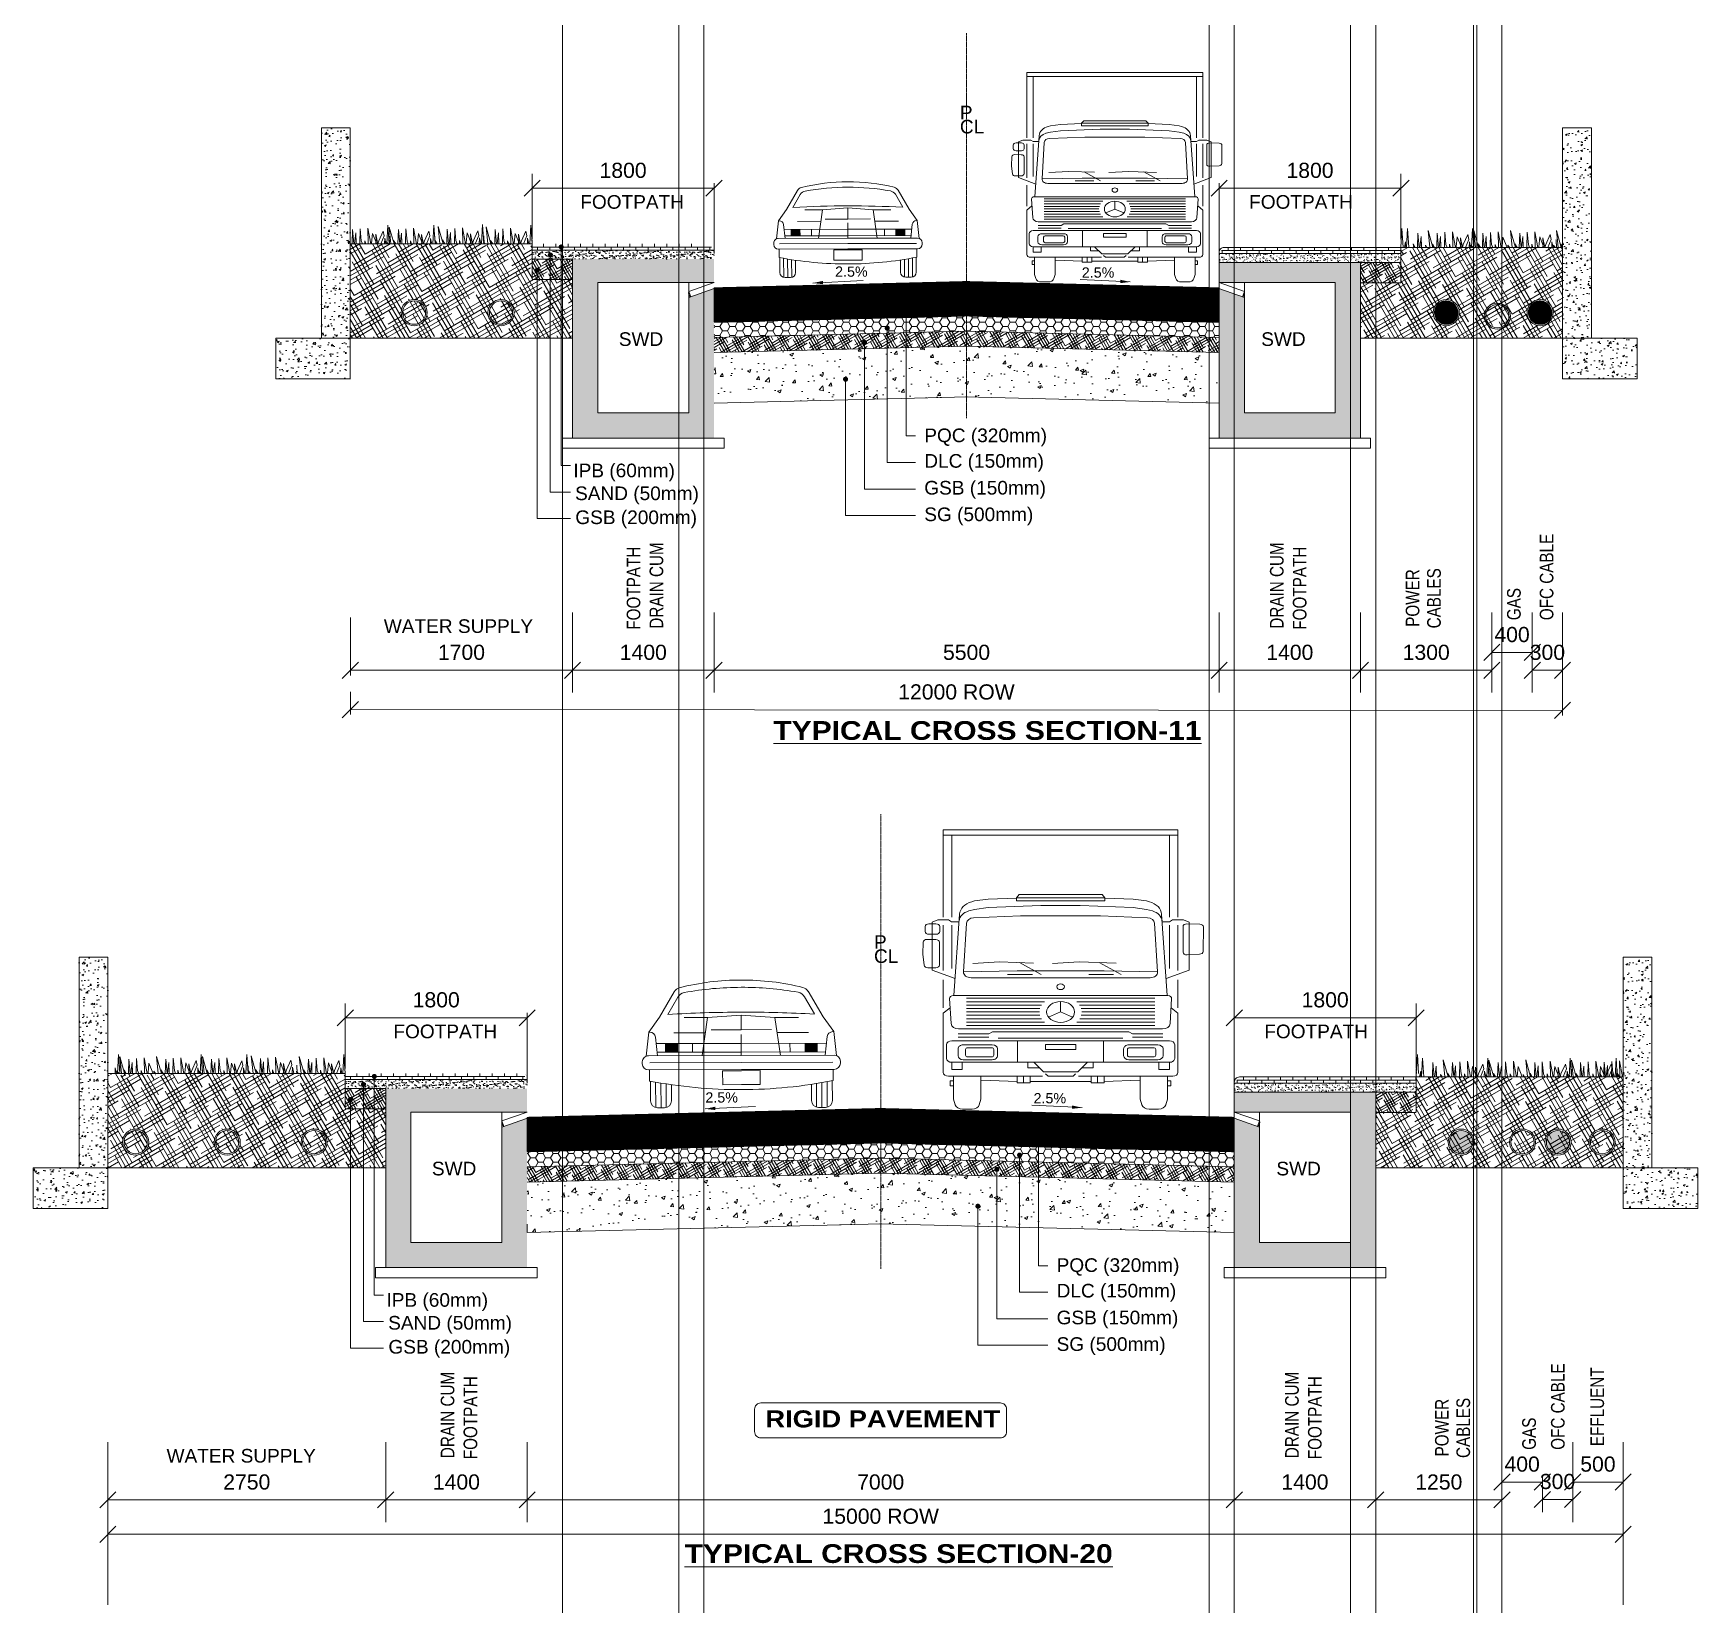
# Model space of a CAD drawing. Header units: inches. Extents: x 1863003 to 1881330, y 133141 to 515800.
# Drawn here: x 1864003 to 1880480, y 217072 to 232624 of the extents above; entities that cross this region are included whole.
import ezdxf

# ---------------------------------------------------------------- set-up
doc = ezdxf.new("R2010")
doc.units = ezdxf.units.IN
doc.header["$MEASUREMENT"] = 0
doc.linetypes.add('CENTERX2', pattern=[4, 2.5, -0.5, 0.5, -0.5])
doc.layers.get('0').update_dxf_attribs({"color": 4, "linetype": 'ELEC_LINE', "lineweight": 13})
doc.layers.get('Defpoints').update_dxf_attribs({"lineweight": 13})
for name, color, linetype, lineweight in [('DIM', 7, 'Continuous', 13), ('DIMEN', 7, 'Continuous', 13), ('HATCH', 252, 'Continuous', 13)]:
    doc.layers.add(name, color=color, linetype=linetype, lineweight=lineweight)
doc.styles.add('AB', font='ariblk.ttf')
doc.styles.add('ARIAL', font='arial.ttf')
doc.styles.get("Standard").update_dxf_attribs({"font": 'romans.shx'})
doc.linetypes.add('ELEC_LINE', pattern='A,12.7,-5.08,["EL",Standard,S=2.54,R=0,X=-2.54,Y=-1.27],-5.08', length=22.86)
doc.dimstyles.get("Standard").update_dxf_attribs({"dimtxt": 180, "dimasz": 160, "dimexe": 50, "dimexo": 50, "dimgap": 100, "dimtad": 1, "dimdec": 0, "dimzin": 0, "dimdsep": 46, "dimtxsty": 'ARIAL', "dimcen": 0.09, "dimclrd": 256, "dimclre": 256, "dimclrt": 256, "dimadec": 0, "dimazin": 0, "dimtm": 1e-09, "dimtfac": 1, "dimtdec": 0, "dimtofl": 0, "dimtmove": 0, "dimatfit": 3, "dimfxl": 0, "dimtolj": 1, "dimtzin": 0, "dimlwd": 9, "dimlwe": -1, "dimarcsym": 0})
pattern_1 = [(50, (0, -290283.98), (358.63009, -31.376067), [37.5, -412.5]), (355, (0, -290283.98), (-69.37567, 376.09607), [30, -330]), (100.451444, (29.9, -290286.6), (289.254423, 344.719995), [31.870096, -350.571056]), (46.1842, (0, -290183.98), (533.62067, -82.75964), [56.25, -618.75]), (96.635635, (44.47, -290190.9), (467.33097, 487.0593), [47.80517, -525.85688]), (351.184164, (0, -290184), (467.33097, 487.0593), [45, -495]), (21, (50, -290208.98), (298.453526, -201.309445), [37.5, -412.5]), (326, (50, -290208.98), (121.657666, 362.57502), [30, -330]), (71.451445, (74.87, -290225.75), (420.11119, 161.265576), [31.870095, -350.571056]), (37.5, (0, -290283.98), (6.079928, 166.446927), [0, -326, 0, -335, 0, -331.25]), (7.5, (0, -290283.98), (131.534769, 197.205856), [0, -191, 0, -318.5, 0, -126.25]), (327.5, (-111.5, -290283.98), (266.911218, -11.277436), [0, -125, 0, -390, 0, -517.5]), (317.5, (-161.5, -290283.98), (291.593085, 50.05249), [0, -162.5, 0, -259, 0, -367.5])]
pattern_2 = [(30, (0, -290283.978), (74.10254038, 71.6506351), [400, -200]), (120, (0, -290283.978), (28.3493649, -99.10254038), [400, -200])]
pattern_3 = [(0, (0, -290283.978), (75, 43.3012702), [50, -100]), (120, (0, -290283.978), (-75, 43.3012702), [50, -100]), (60, (0, -290283.978), (2e-14, 86.6025404), [-100, 50])]
pattern_4 = [(45, (0, -290283.9777), (-0.8838834765, 0.8838834765), [])]
pattern_5 = [(50, (0, 83931.67), (71.7260183, -6.2752135), [7.5, -82.5]), (355, (0, 83931.67), (-13.8751334, 75.2192134), [6, -66]), (100.4514445, (5.98, 83931.15), (57.8508847, 68.943999), [6.3740192, -70.1142112]), (46.1842, (0, 83951.67), (106.724133, -16.551928), [11.25, -123.75]), (96.6356355, (8.89, 83950.29), (93.4661946, 97.41186), [9.561034, -105.171376]), (351.184164, (0, 83951.67), (93.4661945, 97.41186), [9, -99]), (21, (10, 83946.67), (59.6907052, -40.261889), [7.5, -82.5]), (326, (10, 83946.67), (24.3315332, 72.5150045), [6, -66]), (71.4514447, (14.974, 83943.315), (84.0222377, 32.2531153), [6.374019, -70.1142112]), (37.5, (0, 83931.67), (1.21598553, 33.2893854), [0, -65.2, 0, -67, 0, -66.25]), (7.5, (0, 83931.67), (26.30695374, 39.4411712), [0, -38.2, 0, -63.7, 0, -25.25]), (327.5, (-22.3, 83931.67), (53.3822436, -2.25548717), [0, -25, 0, -78, 0, -103.5]), (317.5, (-32.3, 83931.67), (58.3186169, 10.0104982), [0, -32.5, 0, -51.8, 0, -73.5])]
pattern_6 = [(50, (850, -282099.72), (358.63009, -31.376067), [37.5, -412.5]), (355, (850, -282099.72), (-69.37567, 376.09607), [30, -330]), (100.451444, (879.9, -282102.34), (289.254423, 344.719995), [31.870096, -350.571056]), (46.1842, (850, -281999.72), (533.62067, -82.75964), [56.25, -618.75]), (96.635635, (894.47, -282006.6), (467.33097, 487.0593), [47.80517, -525.85688]), (351.184164, (850, -281999.7), (467.33097, 487.0593), [45, -495]), (21, (900, -282024.72), (298.453526, -201.309445), [37.5, -412.5]), (326, (900, -282024.72), (121.657666, 362.57502), [30, -330]), (71.451445, (924.87, -282041.5), (420.11119, 161.265576), [31.870095, -350.571056]), (37.5, (850, -282099.72), (6.079928, 166.446927), [0, -326, 0, -335, 0, -331.25]), (7.5, (850, -282099.72), (131.534769, 197.205856), [0, -191, 0, -318.5, 0, -126.25]), (327.5, (738.5, -282099.72), (266.911218, -11.277436), [0, -125, 0, -390, 0, -517.5]), (317.5, (688.5, -282099.72), (291.593085, 50.05249), [0, -162.5, 0, -259, 0, -367.5])]
pattern_7 = [(30, (850, -282099.724), (74.10254038, 71.6506351), [400, -200]), (120, (850, -282099.724), (28.3493649, -99.10254038), [400, -200])]
pattern_8 = [(0, (850, -282099.724), (75, 43.3012702), [50, -100]), (120, (850, -282099.724), (-75, 43.3012702), [50, -100]), (60, (850, -282099.724), (2e-14, 86.6025404), [-100, 50])]
pattern_9 = [(45, (850, -282099.724), (-0.8838834765, 0.8838834765), [])]

msp = doc.modelspace()

# ---------------------------------------------------------------- texts
at = {"layer": 'DIMEN', "linetype": 'Continuous', "style": 'ARIAL'}
for s, height, p in [('P', 135, (1873175.8, 231772.8)), ('CL', 135, (1873175.8, 231633.1)), ('FOOTPATH', 135, (1869418.3, 230887.8)), ('FOOTPATH', 135, (1876039.3, 230887.8)), ('2.5%%%', 101.25, (1871940.8, 230215)), ('2.5%%%', 101.25, (1874382.8, 230206.2)), ('SWD', 135, (1869799.6, 229530.3)), ('SWD', 135, (1876159, 229530.3)), ('PQC (320mm)', 135, (1872823.5, 228577.7)), ('IPB (60mm)', 135, (1869349.5, 228230.3)), ('DLC (150mm)', 135, (1872823.5, 228325)), ('GSB (150mm)', 135, (1872823.5, 228059.3)), ('SAND (50mm)', 135, (1869366.5, 228004.1)), ('GSB (200mm)', 135, (1869369, 227766.8)), ('SG (500mm)', 135, (1872823.5, 227796.2)), ('WATER SUPPLY', 135, (1867473.5, 226689.5)), ('P', 135, (1872325.8, 223563.5)), ('CL', 135, (1872325.8, 223423.8)), ('FOOTPATH', 135, (1867568.3, 222678.5)), ('FOOTPATH', 135, (1876189.3, 222678.5)), ('2.5%%%', 101.25, (1870656.7, 222042)), ('2.5%%%', 101.25, (1873905.2, 222034.4)), ('SWD', 135, (1867949.6, 221321)), ('SWD', 135, (1876309, 221321)), ('PQC (320mm)', 135, (1874133.6, 220365.6)), ('IPB (60mm)', 135, (1867499.5, 220021)), ('DLC (150mm)', 135, (1874133.6, 220112.8)), ('GSB (150mm)', 135, (1874133.6, 219847.2)), ('SAND (50mm)', 135, (1867516.5, 219794.9)), ('GSB (200mm)', 135, (1867519, 219557.5)), ('SG (500mm)', 135, (1874133.6, 219584.1)), ('WATER SUPPLY', 135, (1865322.8, 218478.8))]:
    msp.add_text(s, height=height, dxfattribs=at).set_placement(p)
at = {"layer": 'DIMEN', "linetype": 'Continuous', "style": 'ARIAL', "width": 0.8}
for s, p in [('DRAIN CUM', (1870239.1, 226731.7)), ('DRAIN CUM', (1876380.5, 226731.7)), ('OFC CABLE', (1879051.4, 226816)), ('FOOTPATH', (1870012.7, 226721.7)), ('FOOTPATH', (1876607, 226721.7)), ('POWER', (1877724.6, 226750.3)), ('CABLES', (1877936.6, 226734.9)), ('GAS', (1878727.8, 226815.8)), ('DRAIN CUM', (1868171.4, 218522.5)), ('FOOTPATH', (1868397.9, 218512.4)), ('DRAIN CUM', (1876530.5, 218522.5)), ('FOOTPATH', (1876757, 218512.4)), ('OFC CABLE', (1879162.5, 218605.4)), ('EFFLUENT', (1879552.4, 218641.4)), ('POWER', (1878014.4, 218539.6)), ('CABLES', (1878226.4, 218524.3)), ('GAS', (1878877.8, 218605.1))]:
    msp.add_text(s, height=135, rotation=90, dxfattribs=at).set_placement(p)
at = {"layer": 'DIMEN', "style": 'AB'}
for s, height, p in [('%%UTYPICAL CROSS SECTION-11', 185.625, (1871329.4, 225631.4)), ('RIGID PAVEMENT', 168.75, (1871250.8, 218826.9)), ('%%UTYPICAL CROSS SECTION-20', 185.625, (1870450.7, 217485.5))]:
    msp.add_text(s, height=height, dxfattribs=at).set_placement(p)

# ---------------------------------------------------------------- blocks, each defined once
blk = doc.blocks.new('_Oblique')
at = {"color": 0, "linetype": 'ByBlock', "lineweight": -2}
blk.add_line((-0.5, -0.5), (0.5, 0.5), dxfattribs=at)
blk = doc.blocks.new('*D204')
at = {"layer": 'Defpoints', "color": 0, "ltscale": 0.02}
for p in [(1870742, 226320), (1870742, 226320), (1875742, 226320)]:
    blk.add_point(p, dxfattribs=at)
at = {"layer": 'DIMEN', "lineweight": 9, "ltscale": 0.02}
blk.add_line((1875742, 226320), (1870742, 226320), dxfattribs=at)
at = {"layer": 'DIMEN', "lineweight": 9, "ltscale": 0.02, "xscale": 160, "yscale": 160, "zscale": 160, "rotation": 180}
blk.add_blockref('_Oblique', (1870742, 226320), dxfattribs=at)
at = {"layer": 'DIMEN', "lineweight": 9, "ltscale": 0.02, "xscale": 160, "yscale": 160, "zscale": 160}
blk.add_blockref('_Oblique', (1875742, 226320), dxfattribs=at)
at = {"layer": 'DIMEN', "ltscale": 0.02, "insert": (1873242, 226497), "char_height": 150, "attachment_point": 5, "style": 'ARIAL'}
blk.add_mtext('\\A1;5500', dxfattribs=at)
blk = doc.blocks.new('ca')
at = {"color": 8}
for p, q in [((-28.87, 25.62), (-23.64, 34.63)), ((-25.85, 26.63), (-22.36, 32.7)), ((25.85, 26.63), (22.36, 32.7)), ((28.87, 25.62), (23.64, 34.63)), ((-32.64, 20.39), (-28.87, 25.62)), ((-11.87, 25.46), (-20.19, 25.46)), ((-11.87, 25.46), (-13.81, 12.06)), ((0, 26.33), (-11.87, 25.46)), ((0, 26.33), (11.87, 25.46)), ((0, 21.14), (0, 26.33)), ((11.87, 25.46), (13.81, 12.06)), ((11.87, 25.46), (20.19, 25.46)), ((32.64, 20.39), (28.87, 25.62)), ((-33.58, 11.92), (-32.64, 20.39)), ((-32.64, 20.39), (-32.28, 20.39)), ((-30.3, 18.62), (-29.57, 12.06)), ((-12.64, 20.11), (-23.75, 20.11)), ((0, 21.14), (-10.62, 21.14)), ((0, 21.14), (10.62, 21.14)), ((0, 19.41), (0, 12.06)), ((12.64, 20.11), (23.75, 20.11)), ((30.3, 18.62), (29.57, 12.06)), ((32.64, 20.39), (32.28, 20.39)), ((33.58, 11.92), (32.64, 20.39)), ((-32.79, 12.06), (0, 12.06)), ((-30.05, 16.33), (0, 16.33)), ((-29.71, 13.26), (0, 13.26)), ((-26.76, 13.26), (-26.76, 16.33)), ((-22.56, 13.26), (-22.56, 16.33)), ((-17.19, 13.26), (-17.19, 16.33)), ((30.05, 16.33), (0, 16.33)), ((29.71, 13.26), (0, 13.26)), ((32.79, 12.06), (0, 12.06)), ((17.19, 13.26), (17.19, 16.33)), ((22.56, 13.26), (22.56, 16.33)), ((26.76, 13.26), (26.76, 16.33)), ((-34.95, 9.21), (-34.95, 9.91)), ((-32.79, 7.05), (0, 7.05)), ((-32.41, 7.05), (-32.41, 3.13)), ((-32.26, 9.56), (0, 9.56)), ((-6.6, 1.76), (-6.6, 6.69)), ((-6.6, 6.69), (0, 6.69)), ((32.26, 9.56), (0, 9.56)), ((32.79, 7.05), (0, 7.05)), ((6.6, 6.69), (0, 6.69)), ((6.6, 1.76), (6.6, 6.69)), ((32.41, 7.05), (32.41, 3.13)), ((34.95, 9.21), (34.95, 9.91)), ((-32.09, -3.91), (-32.09, 3.06)), ((-30.28, -6.26), (-30.28, 2.73)), ((-28.4, -6.35), (-28.4, 2.4)), ((-26.52, -6.26), (-26.52, 2.09)), ((-24.71, 1.81), (-24.71, -3.91)), ((0, 1.76), (-6.6, 1.76)), ((0, 1.76), (6.6, 1.76)), ((24.71, 1.81), (24.71, -3.91)), ((26.52, -6.26), (26.52, 2.09)), ((28.4, -6.35), (28.4, 2.4)), ((30.28, -6.26), (30.28, 2.73)), ((32.09, -3.91), (32.09, 3.06)), ((-27.15, -6.35), (-29.66, -6.35)), ((27.15, -6.35), (29.66, -6.35))]:
    blk.add_line(p, q, dxfattribs=at)
for centre, radius, start, end in [((-21.11, 33.15), 2.93, 104.05574, 149.85797), ((0, -51.16), 89.85, 90, 104.05574), ((0, -77.34), 113.45, 90, 100.19649), ((0, -51.16), 89.85, 75.94427, 90), ((0, -77.34), 113.45, 79.80351, 90), ((21.11, 33.15), 2.93, 30.14203, 75.94427), ((-19.5, 31.06), 3.3, 100.19649, 150.18882), ((19.5, 31.06), 3.3, 29.81118, 79.80351), ((0, -444.78), 472.11, 90, 93.13816), ((0, -444.78), 472.11, 86.86184, 90), ((-32.28, 18.4), 1.99, 6.36271, 90), ((32.28, 18.4), 1.99, 90, 173.63729), ((-32.79, 9.91), 2.16, 90, 180.00001), ((32.79, 9.91), 2.16, 0, 90), ((-32.79, 9.21), 2.16, 180.00001, 270), ((32.79, 9.21), 2.16, 270, 0), ((0, 169.59), 169.59, 258.98332, 270), ((0, 169.59), 169.59, 270, 281.01669), ((-29.66, -3.91), 2.44, 180.00001, 270), ((-27.15, -3.91), 2.44, 270, 0), ((27.15, -3.91), 2.44, 180.00001, 270), ((29.66, -3.91), 2.44, 270, 0)]:
    blk.add_arc(centre, radius, start, end, dxfattribs=at)
for points in [[(-22.56, 13.26), (-22.56, 16.33), (-26.76, 13.26), (-26.76, 16.33)], [(22.56, 13.26), (22.56, 16.33), (26.76, 13.26), (26.76, 16.33)]]:
    blk.add_solid(points, dxfattribs=at)
blk = doc.blocks.new('A$C9c4fc737')
at = {"color": 8, "linetype": 'Continuous'}
for p, q in [((10.81, 147.25), (134.61, 147.25)), ((10.81, 147.25), (10.81, 101.32)), ((10.81, 144.51), (134.61, 144.51)), ((15.3, 144.51), (15.3, 101.32)), ((130.12, 144.51), (130.12, 101.32)), ((134.61, 147.25), (134.61, 101.32)), ((24.28, 104.53), (27.36, 105.4)), ((25.8, 109.39), (27.36, 109.83)), ((34.43, 110.74), (27.36, 109.83)), ((34.43, 106.31), (27.36, 105.4)), ((34.43, 110.74), (49.37, 111.31)), ((34.43, 106.31), (62.34, 107.37)), ((49.37, 111.54), (50.8, 113.23)), ((96.05, 111.54), (49.37, 111.54)), ((49.37, 109.85), (49.37, 111.54)), ((49.37, 109.85), (96.05, 109.85)), ((50.8, 113.23), (94.62, 113.23)), ((62.34, 107.37), (83.08, 107.37)), ((110.99, 106.31), (83.08, 107.37)), ((94.62, 113.23), (96.05, 111.54)), ((96.05, 109.85), (96.05, 111.54)), ((110.99, 110.74), (96.05, 111.31)), ((110.99, 110.74), (118.06, 109.83)), ((110.99, 106.31), (118.06, 105.4)), ((119.62, 109.39), (118.06, 109.83)), ((121.14, 104.53), (118.06, 105.4)), ((6.95, 97.77), (3.23, 97.77)), ((7.94, 99.79), (4.91, 98.57)), ((4.91, 98.57), (4.91, 73.4)), ((13.61, 99.79), (7.94, 99.79)), ((10.81, 97.14), (10.81, 73.11)), ((15.22, 98.75), (13.61, 99.79)), ((19.14, 98.75), (15.22, 98.75)), ((15.3, 97.14), (15.3, 74.19)), ((16.44, 59.91), (19.43, 102.86)), ((21.52, 72.39), (23.11, 98.13)), ((26.84, 100.94), (51.62, 101.91)), ((51.62, 101.91), (93.8, 101.91)), ((118.58, 100.94), (93.8, 101.91)), ((123.9, 72.39), (122.31, 98.13)), ((128.98, 59.91), (125.99, 102.86)), ((126.28, 98.75), (130.2, 98.75)), ((130.12, 97.14), (130.12, 74.19)), ((130.2, 98.75), (131.81, 99.79)), ((131.81, 99.79), (137.47, 99.79)), ((134.61, 97.14), (134.61, 73.11)), ((137.47, 99.79), (140.51, 98.57)), ((139.33, 97.75), (146.14, 97.59)), ((140.51, 98.57), (140.51, 73.4)), ((0.28, 88.12), (0, 81.69)), ((1.26, 93.72), (1.26, 96.29)), ((6.89, 89.49), (2.28, 89.54)), ((3.23, 92.24), (6.95, 92.24)), ((8.82, 88.01), (8.82, 76.04)), ((8.92, 93.72), (8.92, 96.29)), ((137.3, 96.27), (137.3, 82.8)), ((147.86, 83.19), (148.05, 96.09)), ((0.75, 75.9), (0, 81.69)), ((139.43, 81.33), (146.05, 81.73)), ((6.86, 74.57), (2.71, 74.57)), ((4.91, 73.4), (17.06, 68.86)), ((21.52, 72.39), (49.8, 72.94)), ((40.46, 77.69), (26.35, 76.89)), ((58.43, 77.1), (40.46, 77.69)), ((44.75, 71.12), (57.89, 71.12)), ((49.8, 72.94), (95.62, 72.94)), ((62.54, 71.12), (51.02, 77.34)), ((82.52, 77.69), (68.41, 76.89)), ((102.04, 77.05), (82.52, 77.69)), ((100.67, 71.12), (87.53, 71.12)), ((104.6, 71.12), (93.07, 77.34)), ((123.9, 72.39), (95.62, 72.94)), ((140.51, 73.4), (128.36, 68.86)), ((10.81, 53.4), (10.81, 68.16)), ((84.58, 69.3), (25.46, 69.3)), ((60.84, 69.3), (119.96, 69.3)), ((134.61, 53.4), (134.61, 68.16)), ((14.42, 53.54), (10.81, 50.56)), ((14.13, 58.37), (14.94, 45.14)), ((16.09, 59.91), (129.33, 59.91)), ((23.02, 58.5), (122.4, 58.5)), ((23.02, 56.7), (64.22, 56.7)), ((23.02, 54.9), (62.65, 54.9)), ((23.02, 53.1), (61.82, 53.1)), ((72.71, 51.27), (72.71, 56.78)), ((122.4, 56.7), (81.2, 56.7)), ((122.4, 54.9), (82.76, 54.9)), ((122.4, 53.1), (83.6, 53.1)), ((131.29, 58.37), (130.48, 45.14)), ((131, 53.54), (134.61, 50.56)), ((10.81, 19.41), (10.81, 50.56)), ((23.02, 51.3), (61.55, 51.3)), ((23.02, 49.5), (61.8, 49.5)), ((23.02, 47.7), (62.62, 47.7)), ((23.02, 45.9), (64.15, 45.9)), ((23.02, 44.1), (122.4, 44.1)), ((72.71, 51.27), (66.34, 48.51)), ((72.71, 51.27), (79.07, 48.51)), ((122.4, 45.9), (81.27, 45.9)), ((122.4, 47.7), (82.8, 47.7)), ((122.4, 49.5), (83.62, 49.5)), ((122.4, 51.3), (83.87, 51.3)), ((134.61, 19.41), (134.61, 50.56)), ((130.15, 36.08), (15.27, 36.08)), ((34.85, 39.77), (18.76, 39.77)), ((34.85, 37.93), (18.76, 37.93)), ((126.55, 42.33), (18.87, 42.33)), ((36.74, 40.77), (34.85, 39.77)), ((36.74, 40.77), (108.68, 40.77)), ((39.79, 37.5), (105.63, 37.5)), ((49.99, 36.08), (49.99, 24.73)), ((95.43, 36.08), (95.43, 24.73)), ((108.68, 40.77), (110.57, 39.77)), ((110.57, 39.77), (126.66, 39.77)), ((110.57, 37.93), (126.66, 37.93)), ((12.51, 26.79), (12.51, 34.02)), ((18.61, 28.18), (18.61, 31.83)), ((21.36, 33.89), (36.69, 33.89)), ((22.54, 31.53), (22.54, 28.48)), ((23.73, 32.42), (36.29, 32.42)), ((36.29, 27.59), (23.73, 27.59)), ((37.48, 31.53), (37.48, 28.48)), ((39.44, 31.83), (39.44, 28.18)), ((64.75, 34.1), (64.75, 31.54)), ((64.75, 34.1), (80.67, 34.1)), ((64.75, 31.54), (80.67, 31.54)), ((80.67, 34.1), (80.67, 31.54)), ((105.98, 31.83), (105.98, 28.18)), ((107.94, 31.53), (107.94, 28.48)), ((124.06, 33.89), (108.73, 33.89)), ((121.69, 32.42), (109.13, 32.42)), ((109.13, 27.59), (121.69, 27.59)), ((122.87, 31.53), (122.87, 28.48)), ((126.81, 28.18), (126.81, 31.83)), ((132.91, 26.79), (132.91, 34.02)), ((130.15, 24.73), (15.27, 24.73)), ((15.27, 24.73), (15.27, 20.89)), ((15.27, 20.89), (20.84, 20.89)), ((20.84, 20.89), (20.84, 24.73)), ((36.69, 26.11), (21.36, 26.11)), ((55.48, 24.73), (55.48, 21.89)), ((55.48, 21.89), (61.43, 21.89)), ((58.51, 24.73), (63.62, 19.76)), ((63.62, 19.76), (81.8, 19.76)), ((66.1, 17.35), (64.8, 18.61)), ((79.32, 17.35), (80.62, 18.61)), ((86.91, 24.73), (81.8, 19.76)), ((89.94, 21.89), (83.99, 21.89)), ((89.94, 24.73), (89.94, 21.89)), ((108.73, 26.11), (124.06, 26.11)), ((124.58, 20.89), (124.58, 24.73)), ((130.15, 20.89), (124.58, 20.89)), ((130.15, 24.73), (130.15, 20.89)), ((63.24, 17.35), (13.57, 17.35)), ((14.52, 12.33), (14.52, 14.95)), ((14.52, 14.95), (16.3, 14.95)), ((16.3, 12.33), (14.52, 12.33)), ((16.3, 17.35), (16.3, 5.28)), ((30.68, 17.35), (30.68, 5.28)), ((49.8, 14.65), (30.87, 15.36)), ((49.8, 17.35), (49.8, 13.94)), ((49.8, 13.94), (56.61, 13.94)), ((53.21, 13.94), (53.21, 17.35)), ((56.61, 13.94), (56.61, 17.35)), ((56.61, 14.65), (88.81, 14.65)), ((79.32, 17.35), (66.1, 17.35)), ((82.18, 17.35), (131.85, 17.35)), ((88.81, 13.94), (88.81, 17.35)), ((95.62, 13.94), (88.81, 13.94)), ((92.21, 13.94), (92.21, 17.35)), ((95.62, 17.35), (95.62, 13.94)), ((95.62, 14.65), (114.55, 15.36)), ((114.74, 17.35), (114.74, 5.28)), ((129.12, 17.35), (129.12, 5.28)), ((130.9, 14.95), (129.12, 14.95)), ((129.12, 12.33), (130.9, 12.33)), ((130.9, 12.33), (130.9, 14.95)), ((17.14, 2.34), (16.3, 5.28)), ((25.99, 0), (20.99, 0)), ((29.84, 2.34), (30.68, 5.28)), ((115.58, 2.34), (114.74, 5.28)), ((119.43, 0), (124.43, 0)), ((128.28, 2.34), (129.12, 5.28))]:
    blk.add_line(p, q, dxfattribs=at)
for centre, major_axis, start_param, end_param in [((29.26, 102.48), (9.84, 0), 1.929567, 3.089386), ((116.16, 102.48), (-9.84, 0), 3.193799, 4.353618), ((3.23, 96.29), (1.97, 0), 1.570796, 3.141593), ((6.95, 96.29), (1.97, 0), 0, 1.570796), ((27.05, 99), (7.87, 0), 1.929567, 3.089386), ((27.04, 97.99), (-3.94, 0), -1.51867, -0.04621), ((118.38, 97.99), (3.94, 0), 0.04621, 1.51867), ((118.37, 99), (7.87, 0), 0.052207, 1.212026), ((139.27, 96.27), (1.97, 0), 1.538549, 3.141593), ((146.08, 96.11), (1.97, 0), -0.010752, 1.538549), ((2.25, 88.07), (-1.97, 0), 4.697006, 6.25023), ((3.23, 93.72), (-1.97, 0), 0, 1.570796), ((6.86, 88.01), (1.97, 0), 0, 1.555413), ((6.95, 93.72), (-1.97, 0), 1.570796, 3.141593), ((139.27, 82.8), (-1.97, 0), 0, 1.650626), ((145.89, 83.2), (-1.97, 0), 1.650626, 3.13084), ((2.71, 76.04), (-1.97, 0), 0.096474, 1.570796), ((6.86, 76.04), (-1.97, 0), 1.570796, 3.141593), ((25.46, 72.26), (-3.94, 0), -0.04621, 1.570796), ((119.96, 72.26), (3.94, 0), 4.712389, 6.329395), ((72.71, 64.59), (-2, 0), 3.141593, 9.424778), ((16.09, 58.44), (-1.97, 0), -1.570796, 0.046121), ((129.33, 58.44), (1.97, 0), -0.046121, 1.570796), ((18.87, 45.28), (3.94, 0), 3.187714, 4.712389), ((126.55, 45.28), (-3.94, 0), 1.570796, 3.095472), ((15.27, 34.02), (-2.76, 0), -1.570796, 0), ((130.15, 34.02), (2.76, 0), 0, 1.570796), ((15.27, 26.79), (2.76, 0), 3.141593, 4.712389), ((21.36, 31.83), (2.76, 0), 1.570796, 3.141593), ((21.36, 28.18), (-2.76, 0), 0, 1.570796), ((23.73, 31.53), (-1.18, 0), -1.570796, 0), ((23.73, 28.48), (1.18, 0), 3.141593, 4.712389), ((36.29, 31.53), (1.18, 0), 0, 1.570796), ((36.29, 28.48), (-1.18, 0), 1.570796, 3.141593), ((36.69, 31.83), (2.76, 0), 0, 1.570796), ((36.69, 28.18), (-2.76, 0), 1.570796, 3.141593), ((108.73, 31.83), (2.76, 0), 1.570796, 3.141593), ((108.73, 28.18), (-2.76, 0), 0, 1.570796), ((109.13, 31.53), (1.18, 0), 1.570796, 3.141593), ((109.13, 28.48), (1.18, 0), 3.141593, 4.712389), ((121.69, 31.53), (-1.18, 0), 3.141593, 4.712389), ((121.69, 28.48), (1.18, 0), 4.712389, 6.283185), ((124.06, 31.83), (-2.76, 0), 3.141593, 4.712389), ((124.06, 28.18), (2.76, 0), 4.712389, 6.283185), ((130.15, 26.79), (-2.76, 0), 1.570796, 3.141593), ((13.57, 19.41), (-2.76, 0), 0, 1.570796), ((131.85, 19.41), (2.76, 0), 4.712389, 6.283185), ((20.99, 2.95), (-3.94, 0), 0.210626, 1.570796), ((25.99, 2.95), (3.94, 0), 4.712389, 6.072559), ((119.43, 2.95), (-3.94, 0), 0.210626, 1.570796), ((124.43, 2.95), (3.94, 0), 4.712389, 6.072559)]:
    blk.add_ellipse(centre, major_axis=major_axis, ratio=0.75, start_param=start_param, end_param=end_param, dxfattribs=at)
blk.add_ellipse((72.71, 51.27), major_axis=(7.35, 0), ratio=0.75, dxfattribs=at)
blk = doc.blocks.new('*D205')
at = {"layer": 'Defpoints', "color": 0, "ltscale": 0.02}
for p in [(1867142, 226156), (1879142, 226148), (1879142, 225923)]:
    blk.add_point(p, dxfattribs=at)
at = {"layer": 'DIMEN', "ltscale": 0.02}
for p, q in [((1867142, 226106), (1867142, 225881)), ((1879142, 226098), (1879142, 225873))]:
    blk.add_line(p, q, dxfattribs=at)
at = {"layer": 'DIMEN', "lineweight": 9, "ltscale": 0.02}
blk.add_line((1867142, 225931), (1879142, 225923), dxfattribs=at)
at = {"layer": 'DIMEN', "lineweight": 9, "ltscale": 0.02, "xscale": 160, "yscale": 160, "zscale": 160}
for p, rotation in [((1867142, 225931), 179.9639372158227), ((1879142, 225923), 359.9639372158227)]:
    blk.add_blockref('_Oblique', p, dxfattribs=dict(at, rotation=rotation))
at = {"layer": 'DIMEN', "ltscale": 0.02, "insert": (1873142, 226105), "char_height": 150, "attachment_point": 5, "rotation": 359.9639, "style": 'ARIAL'}
blk.add_mtext('\\A1;12000 ROW', dxfattribs=at)
blk = doc.blocks.new('*D206')
at = {"layer": 'Defpoints', "color": 0, "ltscale": 0.02}
for p in [(1875742, 226320), (1875742, 226320), (1877142, 226320)]:
    blk.add_point(p, dxfattribs=at)
at = {"layer": 'DIMEN', "lineweight": 9, "ltscale": 0.02}
blk.add_line((1877142, 226320), (1875742, 226320), dxfattribs=at)
at = {"layer": 'DIMEN', "lineweight": 9, "ltscale": 0.02, "xscale": 160, "yscale": 160, "zscale": 160, "rotation": 180}
blk.add_blockref('_Oblique', (1875742, 226320), dxfattribs=at)
at = {"layer": 'DIMEN', "lineweight": 9, "ltscale": 0.02, "xscale": 160, "yscale": 160, "zscale": 160}
blk.add_blockref('_Oblique', (1877142, 226320), dxfattribs=at)
at = {"layer": 'DIMEN', "ltscale": 0.02, "insert": (1876442, 226497), "char_height": 150, "attachment_point": 5, "style": 'ARIAL'}
blk.add_mtext('\\A1;1400', dxfattribs=at)
blk = doc.blocks.new('*D207')
at = {"layer": 'Defpoints', "color": 0, "ltscale": 0.02}
for p in [(1877142, 226320), (1877142, 226320), (1878442, 226320)]:
    blk.add_point(p, dxfattribs=at)
at = {"layer": 'DIMEN', "lineweight": 9, "ltscale": 0.02}
blk.add_line((1878442, 226320), (1877142, 226320), dxfattribs=at)
at = {"layer": 'DIMEN', "lineweight": 9, "ltscale": 0.02, "xscale": 160, "yscale": 160, "zscale": 160}
for p, rotation in [((1877142, 226320), 179.9999999999795), ((1878442, 226320), 359.9999999999795)]:
    blk.add_blockref('_Oblique', p, dxfattribs=dict(at, rotation=rotation))
at = {"layer": 'DIMEN', "ltscale": 0.02, "insert": (1877792, 226497), "char_height": 150, "attachment_point": 5, "style": 'ARIAL'}
blk.add_mtext('\\A1;1300', dxfattribs=at)
blk = doc.blocks.new('*D208')
at = {"layer": 'Defpoints', "color": 0, "ltscale": 0.02}
for p in [(1878442, 226497), (1878442, 226320), (1878842, 226320)]:
    blk.add_point(p, dxfattribs=at)
at = {"layer": 'DIMEN', "ltscale": 0.02}
for p, q in [((1878442, 226370), (1878442, 226547)), ((1878842, 226370), (1878842, 226547))]:
    blk.add_line(p, q, dxfattribs=at)
at = {"layer": 'DIMEN', "lineweight": 9, "ltscale": 0.02}
blk.add_line((1878842, 226497), (1878442, 226497), dxfattribs=at)
at = {"layer": 'DIMEN', "lineweight": 9, "ltscale": 0.02, "xscale": 160, "yscale": 160, "zscale": 160, "rotation": 180}
blk.add_blockref('_Oblique', (1878442, 226497), dxfattribs=at)
at = {"layer": 'DIMEN', "lineweight": 9, "ltscale": 0.02, "xscale": 160, "yscale": 160, "zscale": 160}
blk.add_blockref('_Oblique', (1878842, 226497), dxfattribs=at)
at = {"layer": 'DIMEN', "ltscale": 0.02, "insert": (1878642, 226673), "char_height": 150, "attachment_point": 5, "style": 'ARIAL'}
blk.add_mtext('\\A1;400', dxfattribs=at)
blk = doc.blocks.new('*D209')
at = {"layer": 'Defpoints', "color": 0, "ltscale": 0.02}
for p in [(1878842, 226320), (1878842, 226144), (1879142, 226144)]:
    blk.add_point(p, dxfattribs=at)
at = {"layer": 'DIMEN', "ltscale": 0.02}
for p, q in [((1878842, 226194), (1878842, 226370)), ((1879142, 226194), (1879142, 226370))]:
    blk.add_line(p, q, dxfattribs=at)
at = {"layer": 'DIMEN', "lineweight": 9, "ltscale": 0.02}
blk.add_line((1879142, 226320), (1878842, 226320), dxfattribs=at)
at = {"layer": 'DIMEN', "lineweight": 9, "ltscale": 0.02, "xscale": 160, "yscale": 160, "zscale": 160, "rotation": 180}
blk.add_blockref('_Oblique', (1878842, 226320), dxfattribs=at)
at = {"layer": 'DIMEN', "lineweight": 9, "ltscale": 0.02, "xscale": 160, "yscale": 160, "zscale": 160}
blk.add_blockref('_Oblique', (1879142, 226320), dxfattribs=at)
at = {"layer": 'DIMEN', "ltscale": 0.02, "insert": (1878992, 226497), "char_height": 150, "attachment_point": 5, "style": 'ARIAL'}
blk.add_mtext('\\A1;300', dxfattribs=at)
blk = doc.blocks.new('*D210')
at = {"layer": 'Defpoints', "color": 0, "ltscale": 0.02}
for p in [(1869342, 226320), (1870742, 226320), (1870742, 226320)]:
    blk.add_point(p, dxfattribs=at)
at = {"layer": 'DIMEN', "lineweight": 9, "ltscale": 0.02}
blk.add_line((1869342, 226320), (1870742, 226320), dxfattribs=at)
at = {"layer": 'DIMEN', "lineweight": 9, "ltscale": 0.02, "xscale": 160, "yscale": 160, "zscale": 160, "rotation": 180}
blk.add_blockref('_Oblique', (1869342, 226320), dxfattribs=at)
at = {"layer": 'DIMEN', "lineweight": 9, "ltscale": 0.02, "xscale": 160, "yscale": 160, "zscale": 160}
blk.add_blockref('_Oblique', (1870742, 226320), dxfattribs=at)
at = {"layer": 'DIMEN', "ltscale": 0.02, "insert": (1870042, 226497), "char_height": 150, "attachment_point": 5, "style": 'ARIAL'}
blk.add_mtext('\\A1;1400', dxfattribs=at)
blk = doc.blocks.new('*D211')
at = {"layer": 'Defpoints', "color": 0, "ltscale": 0.02}
for p in [(1867142, 226892), (1869342, 226892), (1869342, 226320)]:
    blk.add_point(p, dxfattribs=at)
at = {"layer": 'DIMEN', "ltscale": 0.02}
for p, q in [((1867142, 226842), (1867142, 226270)), ((1869342, 226842), (1869342, 226270))]:
    blk.add_line(p, q, dxfattribs=at)
at = {"layer": 'DIMEN', "lineweight": 9, "ltscale": 0.02}
blk.add_line((1867142, 226320), (1869342, 226320), dxfattribs=at)
at = {"layer": 'DIMEN', "lineweight": 9, "ltscale": 0.02, "xscale": 160, "yscale": 160, "zscale": 160, "rotation": 180}
blk.add_blockref('_Oblique', (1867142, 226320), dxfattribs=at)
at = {"layer": 'DIMEN', "lineweight": 9, "ltscale": 0.02, "xscale": 160, "yscale": 160, "zscale": 160}
blk.add_blockref('_Oblique', (1869342, 226320), dxfattribs=at)
at = {"layer": 'DIMEN', "ltscale": 0.02, "insert": (1868242, 226497), "char_height": 150, "attachment_point": 5, "style": 'ARIAL'}
blk.add_mtext('\\A1;1700', dxfattribs=at)
blk = doc.blocks.new('*D215')
at = {"layer": 'Defpoints', "color": 0, "ltscale": 0.02}
for p in [(1878942, 218114), (1878942, 217937), (1879242, 217937)]:
    blk.add_point(p, dxfattribs=at)
at = {"layer": 'DIMEN', "ltscale": 0.02}
for p, q in [((1878942, 217987), (1878942, 218164)), ((1879242, 217987), (1879242, 218164))]:
    blk.add_line(p, q, dxfattribs=at)
at = {"layer": 'DIMEN', "lineweight": 9, "ltscale": 0.02}
blk.add_line((1879242, 218114), (1878942, 218114), dxfattribs=at)
at = {"layer": 'DIMEN', "lineweight": 9, "ltscale": 0.02, "xscale": 160, "yscale": 160, "zscale": 160, "rotation": 180}
blk.add_blockref('_Oblique', (1878942, 218114), dxfattribs=at)
at = {"layer": 'DIMEN', "lineweight": 9, "ltscale": 0.02, "xscale": 160, "yscale": 160, "zscale": 160}
blk.add_blockref('_Oblique', (1879242, 218114), dxfattribs=at)
at = {"layer": 'DIMEN', "ltscale": 0.02, "insert": (1879092, 218291), "char_height": 150, "attachment_point": 5, "style": 'ARIAL'}
blk.add_mtext('\\A1;300', dxfattribs=at)
blk = doc.blocks.new('*D216')
at = {"layer": 'Defpoints', "color": 0, "ltscale": 0.02}
for p in [(1875892, 218110), (1875892, 218110), (1877292, 218110)]:
    blk.add_point(p, dxfattribs=at)
at = {"layer": 'DIMEN', "lineweight": 9, "ltscale": 0.02}
blk.add_line((1877292, 218110), (1875892, 218110), dxfattribs=at)
at = {"layer": 'DIMEN', "lineweight": 9, "ltscale": 0.02, "xscale": 160, "yscale": 160, "zscale": 160, "rotation": 180}
blk.add_blockref('_Oblique', (1875892, 218110), dxfattribs=at)
at = {"layer": 'DIMEN', "lineweight": 9, "ltscale": 0.02, "xscale": 160, "yscale": 160, "zscale": 160}
blk.add_blockref('_Oblique', (1877292, 218110), dxfattribs=at)
at = {"layer": 'DIMEN', "ltscale": 0.02, "insert": (1876592, 218286), "char_height": 150, "attachment_point": 5, "style": 'ARIAL'}
blk.add_mtext('\\A1;1400', dxfattribs=at)
blk = doc.blocks.new('*D217')
at = {"layer": 'Defpoints', "color": 0, "ltscale": 0.02}
for p in [(1868892, 218110), (1868892, 218110), (1875892, 218110)]:
    blk.add_point(p, dxfattribs=at)
at = {"layer": 'DIMEN', "lineweight": 9, "ltscale": 0.02}
blk.add_line((1875892, 218110), (1868892, 218110), dxfattribs=at)
at = {"layer": 'DIMEN', "lineweight": 9, "ltscale": 0.02, "xscale": 160, "yscale": 160, "zscale": 160, "rotation": 180}
blk.add_blockref('_Oblique', (1868892, 218110), dxfattribs=at)
at = {"layer": 'DIMEN', "lineweight": 9, "ltscale": 0.02, "xscale": 160, "yscale": 160, "zscale": 160}
blk.add_blockref('_Oblique', (1875892, 218110), dxfattribs=at)
at = {"layer": 'DIMEN', "ltscale": 0.02, "insert": (1872392, 218286), "char_height": 150, "attachment_point": 5, "style": 'ARIAL'}
blk.add_mtext('\\A1;7000', dxfattribs=at)
blk = doc.blocks.new('*D218')
at = {"layer": 'Defpoints', "color": 0, "ltscale": 0.02}
for p in [(1867492, 218110), (1868892, 218110), (1868892, 218110)]:
    blk.add_point(p, dxfattribs=at)
at = {"layer": 'DIMEN', "lineweight": 9, "ltscale": 0.02}
blk.add_line((1867492, 218110), (1868892, 218110), dxfattribs=at)
at = {"layer": 'DIMEN', "lineweight": 9, "ltscale": 0.02, "xscale": 160, "yscale": 160, "zscale": 160, "rotation": 180}
blk.add_blockref('_Oblique', (1867492, 218110), dxfattribs=at)
at = {"layer": 'DIMEN', "lineweight": 9, "ltscale": 0.02, "xscale": 160, "yscale": 160, "zscale": 160}
blk.add_blockref('_Oblique', (1868892, 218110), dxfattribs=at)
at = {"layer": 'DIMEN', "ltscale": 0.02, "insert": (1868192, 218286), "char_height": 150, "attachment_point": 5, "style": 'ARIAL'}
blk.add_mtext('\\A1;1400', dxfattribs=at)
blk = doc.blocks.new('*D219')
at = {"layer": 'Defpoints', "color": 0, "ltscale": 0.02}
for p in [(1879742, 217769), (1864742, 217592), (1879742, 217592)]:
    blk.add_point(p, dxfattribs=at)
at = {"layer": 'DIMEN', "ltscale": 0.02}
for p, q in [((1864742, 217642), (1864742, 217819)), ((1879742, 217642), (1879742, 217819))]:
    blk.add_line(p, q, dxfattribs=at)
at = {"layer": 'DIMEN', "lineweight": 9, "ltscale": 0.02}
blk.add_line((1864742, 217769), (1879742, 217769), dxfattribs=at)
at = {"layer": 'DIMEN', "lineweight": 9, "ltscale": 0.02, "xscale": 160, "yscale": 160, "zscale": 160, "rotation": 180}
blk.add_blockref('_Oblique', (1864742, 217769), dxfattribs=at)
at = {"layer": 'DIMEN', "lineweight": 9, "ltscale": 0.02, "xscale": 160, "yscale": 160, "zscale": 160}
blk.add_blockref('_Oblique', (1879742, 217769), dxfattribs=at)
at = {"layer": 'DIMEN', "ltscale": 0.02, "insert": (1872392, 217947), "char_height": 150, "attachment_point": 5, "style": 'ARIAL'}
blk.add_mtext('\\A1;15000 ROW', dxfattribs=at)
blk = doc.blocks.new('*D212')
at = {"layer": 'Defpoints', "color": 0, "ltscale": 0.02}
for p in [(1878542, 218286), (1878542, 218110), (1878942, 218110)]:
    blk.add_point(p, dxfattribs=at)
at = {"layer": 'DIMEN', "ltscale": 0.02}
for p, q in [((1878542, 218160), (1878542, 218336)), ((1878942, 218160), (1878942, 218336))]:
    blk.add_line(p, q, dxfattribs=at)
at = {"layer": 'DIMEN', "lineweight": 9, "ltscale": 0.02}
blk.add_line((1878942, 218286), (1878542, 218286), dxfattribs=at)
at = {"layer": 'DIMEN', "lineweight": 9, "ltscale": 0.02, "xscale": 160, "yscale": 160, "zscale": 160, "rotation": 180}
blk.add_blockref('_Oblique', (1878542, 218286), dxfattribs=at)
at = {"layer": 'DIMEN', "lineweight": 9, "ltscale": 0.02, "xscale": 160, "yscale": 160, "zscale": 160}
blk.add_blockref('_Oblique', (1878942, 218286), dxfattribs=at)
at = {"layer": 'DIMEN', "ltscale": 0.02, "insert": (1878742, 218463), "char_height": 150, "attachment_point": 5, "style": 'ARIAL'}
blk.add_mtext('\\A1;400', dxfattribs=at)
blk = doc.blocks.new('*D213')
at = {"layer": 'Defpoints', "color": 0, "ltscale": 0.02}
for p in [(1877292, 218110), (1877292, 218110), (1878542, 218110)]:
    blk.add_point(p, dxfattribs=at)
at = {"layer": 'DIMEN', "lineweight": 9, "ltscale": 0.02}
blk.add_line((1878542, 218110), (1877292, 218110), dxfattribs=at)
at = {"layer": 'DIMEN', "lineweight": 9, "ltscale": 0.02, "xscale": 160, "yscale": 160, "zscale": 160, "rotation": 180}
blk.add_blockref('_Oblique', (1877292, 218110), dxfattribs=at)
at = {"layer": 'DIMEN', "lineweight": 9, "ltscale": 0.02, "xscale": 160, "yscale": 160, "zscale": 160}
blk.add_blockref('_Oblique', (1878542, 218110), dxfattribs=at)
at = {"layer": 'DIMEN', "ltscale": 0.02, "insert": (1877917, 218286), "char_height": 150, "attachment_point": 5, "style": 'ARIAL'}
blk.add_mtext('\\A1;1250', dxfattribs=at)
blk = doc.blocks.new('*D214')
at = {"layer": 'Defpoints', "color": 0, "ltscale": 0.02}
for p in [(1864742, 218682), (1867492, 218682), (1867492, 218110)]:
    blk.add_point(p, dxfattribs=at)
at = {"layer": 'DIMEN', "ltscale": 0.02}
for p, q in [((1864742, 218632), (1864742, 218060)), ((1867492, 218632), (1867492, 218060))]:
    blk.add_line(p, q, dxfattribs=at)
at = {"layer": 'DIMEN', "lineweight": 9, "ltscale": 0.02}
blk.add_line((1864742, 218110), (1867492, 218110), dxfattribs=at)
at = {"layer": 'DIMEN', "lineweight": 9, "ltscale": 0.02, "xscale": 160, "yscale": 160, "zscale": 160, "rotation": 180}
blk.add_blockref('_Oblique', (1864742, 218110), dxfattribs=at)
at = {"layer": 'DIMEN', "lineweight": 9, "ltscale": 0.02, "xscale": 160, "yscale": 160, "zscale": 160}
blk.add_blockref('_Oblique', (1867492, 218110), dxfattribs=at)
at = {"layer": 'DIMEN', "ltscale": 0.02, "insert": (1866117, 218286), "char_height": 150, "attachment_point": 5, "style": 'ARIAL'}
blk.add_mtext('\\A1;2750', dxfattribs=at)
blk = doc.blocks.new('*D220')
at = {"layer": 'Defpoints', "color": 0, "ltscale": 0.02}
for p in [(1879242, 218286), (1879242, 218110), (1879742, 218110)]:
    blk.add_point(p, dxfattribs=at)
at = {"layer": 'DIMEN', "ltscale": 0.02}
for p, q in [((1879242, 218160), (1879242, 218336)), ((1879742, 218160), (1879742, 218336))]:
    blk.add_line(p, q, dxfattribs=at)
at = {"layer": 'DIMEN', "lineweight": 9, "ltscale": 0.02}
blk.add_line((1879742, 218286), (1879242, 218286), dxfattribs=at)
at = {"layer": 'DIMEN', "lineweight": 9, "ltscale": 0.02, "xscale": 160, "yscale": 160, "zscale": 160, "rotation": 180}
blk.add_blockref('_Oblique', (1879242, 218286), dxfattribs=at)
at = {"layer": 'DIMEN', "lineweight": 9, "ltscale": 0.02, "xscale": 160, "yscale": 160, "zscale": 160}
blk.add_blockref('_Oblique', (1879742, 218286), dxfattribs=at)
at = {"layer": 'DIMEN', "ltscale": 0.02, "insert": (1879492, 218463), "char_height": 150, "attachment_point": 5, "style": 'ARIAL'}
blk.add_mtext('\\A1;500', dxfattribs=at)
blk = doc.blocks.new('*D313')
at = {"layer": 'Defpoints', "color": 0, "ltscale": 0.02}
for p in [(1875742, 231091), (1875742, 230990), (1877542, 230990)]:
    blk.add_point(p, dxfattribs=at)
at = {"layer": 'DIMEN', "ltscale": 0.02}
for p, q in [((1875742, 231040), (1875742, 231141)), ((1877542, 231040), (1877542, 231141))]:
    blk.add_line(p, q, dxfattribs=at)
at = {"layer": 'DIMEN', "lineweight": 9, "ltscale": 0.02}
blk.add_line((1877542, 231091), (1875742, 231091), dxfattribs=at)
at = {"layer": 'DIMEN', "lineweight": 9, "ltscale": 0.02, "xscale": 160, "yscale": 160, "zscale": 160, "rotation": 180}
blk.add_blockref('_Oblique', (1875742, 231091), dxfattribs=at)
at = {"layer": 'DIMEN', "lineweight": 9, "ltscale": 0.02, "xscale": 160, "yscale": 160, "zscale": 160}
blk.add_blockref('_Oblique', (1877542, 231091), dxfattribs=at)
at = {"layer": 'DIMEN', "ltscale": 0.02, "insert": (1876642, 231267), "char_height": 150, "attachment_point": 5, "style": 'ARIAL'}
blk.add_mtext('\\A1;1800', dxfattribs=at)
blk = doc.blocks.new('*D314')
at = {"layer": 'Defpoints', "color": 0, "ltscale": 0.02}
for p in [(1875892, 222881), (1875892, 222781), (1877692, 222781)]:
    blk.add_point(p, dxfattribs=at)
at = {"layer": 'DIMEN', "ltscale": 0.02}
for p, q in [((1875892, 222831), (1875892, 222931)), ((1877692, 222831), (1877692, 222931))]:
    blk.add_line(p, q, dxfattribs=at)
at = {"layer": 'DIMEN', "lineweight": 9, "ltscale": 0.02}
blk.add_line((1877692, 222881), (1875892, 222881), dxfattribs=at)
at = {"layer": 'DIMEN', "lineweight": 9, "ltscale": 0.02, "xscale": 160, "yscale": 160, "zscale": 160, "rotation": 180}
blk.add_blockref('_Oblique', (1875892, 222881), dxfattribs=at)
at = {"layer": 'DIMEN', "lineweight": 9, "ltscale": 0.02, "xscale": 160, "yscale": 160, "zscale": 160}
blk.add_blockref('_Oblique', (1877692, 222881), dxfattribs=at)
at = {"layer": 'DIMEN', "ltscale": 0.02, "insert": (1876792, 223058), "char_height": 150, "attachment_point": 5, "style": 'ARIAL'}
blk.add_mtext('\\A1;1800', dxfattribs=at)
blk = doc.blocks.new('*D331')
at = {"layer": 'Defpoints', "color": 0, "ltscale": 0.02}
for p in [(1870742, 231091), (1868942, 230990), (1870742, 230990)]:
    blk.add_point(p, dxfattribs=at)
at = {"layer": 'DIMEN', "ltscale": 0.02}
for p, q in [((1868942, 231040), (1868942, 231141)), ((1870742, 231040), (1870742, 231141))]:
    blk.add_line(p, q, dxfattribs=at)
at = {"layer": 'DIMEN', "lineweight": 9, "ltscale": 0.02}
blk.add_line((1868942, 231091), (1870742, 231091), dxfattribs=at)
at = {"layer": 'DIMEN', "lineweight": 9, "ltscale": 0.02, "xscale": 160, "yscale": 160, "zscale": 160, "rotation": 180}
blk.add_blockref('_Oblique', (1868942, 231091), dxfattribs=at)
at = {"layer": 'DIMEN', "lineweight": 9, "ltscale": 0.02, "xscale": 160, "yscale": 160, "zscale": 160}
blk.add_blockref('_Oblique', (1870742, 231091), dxfattribs=at)
at = {"layer": 'DIMEN', "ltscale": 0.02, "insert": (1869842, 231267), "char_height": 150, "attachment_point": 5, "style": 'ARIAL'}
blk.add_mtext('\\A1;1800', dxfattribs=at)
blk = doc.blocks.new('*D332')
at = {"layer": 'Defpoints', "color": 0, "ltscale": 0.02}
for p in [(1867092, 222781), (1868892, 222881), (1868892, 222781)]:
    blk.add_point(p, dxfattribs=at)
at = {"layer": 'DIMEN', "ltscale": 0.02}
for p, q in [((1867092, 222831), (1867092, 222931)), ((1868892, 222831), (1868892, 222931))]:
    blk.add_line(p, q, dxfattribs=at)
at = {"layer": 'DIMEN', "lineweight": 9, "ltscale": 0.02}
blk.add_line((1867092, 222881), (1868892, 222881), dxfattribs=at)
at = {"layer": 'DIMEN', "lineweight": 9, "ltscale": 0.02, "xscale": 160, "yscale": 160, "zscale": 160, "rotation": 180}
blk.add_blockref('_Oblique', (1867092, 222881), dxfattribs=at)
at = {"layer": 'DIMEN', "lineweight": 9, "ltscale": 0.02, "xscale": 160, "yscale": 160, "zscale": 160}
blk.add_blockref('_Oblique', (1868892, 222881), dxfattribs=at)
at = {"layer": 'DIMEN', "ltscale": 0.02, "insert": (1867992, 223058), "char_height": 150, "attachment_point": 5, "style": 'ARIAL'}
blk.add_mtext('\\A1;1800', dxfattribs=at)

# ---------------------------------------------------------------- dimensions: what is measured, and where the dimension line sits
at = {"layer": 'DIMEN', "ltscale": 0.02}
for p1, p2, distance, picture, middle in [((1868942.3, 230989.9), (1870742.3, 230989.9), 100.6, '*D331', (1869842.3, 231267.1)), ((1877542.3, 230989.9), (1875742.3, 230989.9), -100.6, '*D313', (1876642.3, 231267.1)), ((1869342.3, 226320.3), (1870742.3, 226320.3), 0, '*D210', (1870042.3, 226496.9)), ((1877142.3, 226320.3), (1875742.3, 226320.3), 0, '*D206', (1876442.3, 226496.9)), ((1878442.3, 226320.3), (1877142.3, 226320.3), 0, '*D207', (1877792.3, 226497)), ((1867092.3, 222780.6), (1868892.3, 222780.6), 100.6, '*D332', (1867992.3, 223057.8)), ((1877692.3, 222780.6), (1875892.3, 222780.6), -100.6, '*D314', (1876792.3, 223057.8)), ((1864742.3, 218681.9), (1867492.3, 218681.9), -572.2, '*D214', (1866117.3, 218286.3)), ((1867492.3, 218109.7), (1868892.3, 218109.7), 0, '*D218', (1868192.3, 218286.3)), ((1875892.3, 218109.7), (1868892.3, 218109.7), 0, '*D217', (1872392.3, 218286.3)), ((1877292.3, 218109.7), (1875892.3, 218109.7), 0, '*D216', (1876592.3, 218286.3)), ((1878542.3, 218109.7), (1877292.3, 218109.7), 0, '*D213', (1877917.3, 218286.3))]:
    dim = msp.add_aligned_dim(p1=p1, p2=p2, distance=distance, dimstyle='Standard', override={"dimtxt": 150, "dimblk1": 'Oblique', "dimblk2": 'Oblique', "dimsah": 1}, dxfattribs=at)
    dim.commit()
    dim.dimension.update_dxf_attribs({"geometry": picture, "text_midpoint": middle})
for p1, p2, distance, text, picture, middle in [((1867142.2, 226892.5), (1869342.3, 226892.5), -572.2, '1700', '*D211', (1868242.2, 226496.9)), ((1875742.3, 226320.3), (1870742.3, 226320.3), 0, '5500', '*D204', (1873242.3, 226496.9)), ((1867142.3, 226155.5), (1879142.3, 226148), -224.8, '12000 ROW', '*D205', (1873142.3, 226104.5))]:
    dim = msp.add_aligned_dim(p1=p1, p2=p2, distance=distance, text=text, dimstyle='Standard', override={"dimtxt": 150, "dimblk1": 'Oblique', "dimblk2": 'Oblique', "dimsah": 1}, dxfattribs=at)
    dim.commit()
    dim.dimension.update_dxf_attribs({"geometry": picture, "text_midpoint": middle})
for base, p1, p2, picture, middle in [((1878442.3, 226496.9), (1878842.3, 226320.3), (1878442.3, 226320.3), '*D208', (1878642.3, 226496.9)), ((1878842.3, 226320.4), (1879142.3, 226143.7), (1878842.3, 226143.7), '*D209', (1878992.3, 226320.4)), ((1878542.3, 218286.3), (1878942.3, 218109.7), (1878542.3, 218109.7), '*D212', (1878742.3, 218286.3)), ((1879242.3, 218286.3), (1879742.3, 218109.7), (1879242.3, 218109.7), '*D220', (1879492.3, 218286.3)), ((1878942.3, 218114), (1879242.3, 217937.4), (1878942.3, 217937.4), '*D215', (1879092.3, 218114))]:
    dim = msp.add_linear_dim(base=base, p1=p1, p2=p2, angle=180, dimstyle='Standard', override={"dimtxt": 150, "dimblk1": 'Oblique', "dimblk2": 'Oblique', "dimsah": 1}, dxfattribs=at)
    dim.commit()
    dim.dimension.update_dxf_attribs({"geometry": picture, "text_midpoint": middle, "dimtype": 161})
dim = msp.add_linear_dim(base=(1879742.3, 217769.4), p1=(1864742.3, 217591.8), p2=(1879742.3, 217591.8), angle=0, text='<> ROW', dimstyle='Standard', override={"dimtxt": 150, "dimblk1": 'Oblique', "dimblk2": 'Oblique', "dimsah": 1}, dxfattribs=at)
dim.commit()
dim.dimension.update_dxf_attribs({"geometry": '*D219', "text_midpoint": (1872392.3, 217769.4), "dimtype": 161})

# ---------------------------------------------------------------- hatches: boundary and pattern name
at = {"layer": 'DIM', "linetype": 'Continuous'}
h = msp.add_hatch(dxfattribs=at)
h.set_pattern_fill('AR-CONC')
h.set_pattern_definition([(50, (3948.67, -281924.71), (182.184669, -15.939086), [19.05, -209.55]), (355, (3948.67, -281924.71), (-35.243421, 191.056845), [15.24, -167.640584]), (100.451445, (3963.85, -281926.04), (146.941247, 175.117752), [16.190009, -178.090245]), (46.1842, (3948.67, -281873.91), (271.07904, -42.042328), [28.575, -314.325]), (96.635558, (3971.26, -281877.42), (237.404134, 247.426125), [24.285023, -267.13561]), (351.184151, (3948.67, -281873.91), (237.404134, 247.426125), [22.859967, -251.45973]), (21, (3974.07, -281886.61), (151.614391, -102.265198), [19.05, -209.55]), (326, (3974.07, -281886.61), (61.802028, 184.187966), [15.24, -167.64]), (71.451445, (3986.7, -281895.14), (213.41642, 81.922769), [16.190009, -178.089938]), (37.5, (3948.67, -281924.714), (3.0886033, 84.5550389), [0, -165.608, 0, -170.18, 0, -168.275]), (7.5, (3948.67, -281924.71), (66.8196625, 100.180575), [0, -97.028, 0, -161.798, 0, -64.135]), (327.5, (3892.03, -281924.714), (135.5905952, -5.728744), [0, -63.5, 0, -198.12, 0, -262.89]), (317.5, (3866.63, -281924.71), (148.1291814, 25.426491), [0, -82.55, 0, -131.572, 0, -186.69])])
h.paths.add_polyline_path([(1867141, 229605.4), (1866403.5, 229605.4), (1866403.5, 229203), (1867141, 229203)])
h.paths.add_polyline_path([(1867141, 231689.4), (1866856.5, 231689.4), (1866856.5, 229605.4), (1867141, 229605.4)])
h = msp.add_hatch(dxfattribs=at)
h.set_pattern_fill('AR-CONC')
h.set_pattern_definition([(50, (-350, -281924.71), (182.184669, -15.939086), [19.05, -209.55]), (355, (-350, -281924.71), (-35.243421, 191.056845), [15.24, -167.640584]), (100.451445, (-334.82, -281926.04), (146.941247, 175.117752), [16.190009, -178.090245]), (46.1842, (-350, -281873.91), (271.07904, -42.042328), [28.575, -314.325]), (96.635558, (-327.4, -281877.42), (237.404134, 247.426125), [24.285023, -267.13561]), (351.184151, (-350, -281873.91), (237.404134, 247.426125), [22.859967, -251.45973]), (21, (-324.6, -281886.61), (151.614391, -102.265198), [19.05, -209.55]), (326, (-324.6, -281886.61), (61.802028, 184.187966), [15.24, -167.64]), (71.451445, (-311.97, -281895.14), (213.41642, 81.922769), [16.190009, -178.089938]), (37.5, (-350, -281924.714), (3.0886033, 84.5550389), [0, -165.608, 0, -170.18, 0, -168.275]), (7.5, (-350, -281924.71), (66.8196625, 100.180575), [0, -97.028, 0, -161.798, 0, -64.135]), (327.5, (-406.64, -281924.714), (135.5905952, -5.728744), [0, -63.5, 0, -198.12, 0, -262.89]), (317.5, (-432.04, -281924.71), (148.1291814, 25.426491), [0, -82.55, 0, -131.572, 0, -186.69])])
h.paths.add_polyline_path([(1879426.8, 231689.4), (1879142.3, 231689.4), (1879142.3, 230560.7), (1879148.8, 230631), (1879142.3, 230408.9), (1879142.3, 229605.4), (1879426.8, 229605.4)])
h.paths.add_polyline_path([(1879879.8, 229605.4), (1879142.3, 229605.4), (1879142.3, 229203), (1879879.8, 229203)])
at = {"layer": 'DIM', "linetype": 'Continuous', "ltscale": 0.02}
h = msp.add_hatch(dxfattribs=at)
h.set_pattern_fill('HOUND', color=31, scale=600, angle=30, style=0)
h.set_pattern_definition([(30, (1848.672, -281924.714), (111.1538106, 107.47595264), [600, -300]), (120, (1848.672, -281924.714), (42.52404736, -148.6538106), [600, -300])])
h.paths.add_polyline_path([(1867902.6, 229859.8, -1), (1867644.1, 229859.8, -1)], flags=16)
h.paths.add_polyline_path([(1867888.6, 229859.8, -1), (1867658.1, 229859.8, -1)], flags=0)
h.paths.add_polyline_path([(1868762.8, 229859.8, -1), (1868504.4, 229859.8, -1)], flags=16)
h.paths.add_polyline_path([(1868748.8, 229859.8, -1), (1868518.4, 229859.8, -1)], flags=0)
edge = h.paths.add_edge_path()
edge.add_line((1867141, 230539.3), (1867141, 229605.4))
edge.add_line((1867141, 229605.4), (1869341, 229605.4))
edge.add_line((1869341, 229605.4), (1869341, 230187.9))
edge.add_line((1869341, 230187.9), (1868951, 230187.9))
edge.add_arc((1868951, 230197.9), 10, 180, 270, ccw=False)
edge.add_line((1868941, 230197.9), (1868941, 230396.9))
edge.add_line((1868941, 230396.9), (1868941, 230539.3))
edge.add_line((1868941, 230539.3), (1868864.2, 230539.3))
edge.add_line((1868864.2, 230539.3), (1868864, 230535.8))
edge.add_line((1868864, 230535.8), (1868863.3, 230539.3))
edge.add_line((1868863.3, 230539.3), (1868834.9, 230539.3))
edge.add_line((1868834.9, 230539.3), (1868834.4, 230520.8))
edge.add_line((1868834.4, 230520.8), (1868808.7, 230539.3))
edge.add_line((1868808.7, 230539.3), (1868754.9, 230539.3))
edge.add_line((1868754.9, 230539.3), (1868756.3, 230535.8))
edge.add_line((1868756.3, 230535.8), (1868745.2, 230539.3))
edge.add_line((1868745.2, 230539.3), (1868630.5, 230539.3))
edge.add_line((1868630.5, 230539.3), (1868626.4, 230511.3))
edge.add_line((1868626.4, 230511.3), (1868616.9, 230539.3))
edge.add_line((1868616.9, 230539.3), (1868589.6, 230539.3))
edge.add_line((1868589.6, 230539.3), (1868589.6, 230525.2))
edge.add_line((1868589.6, 230525.2), (1868581.9, 230539.3))
edge.add_line((1868581.9, 230539.3), (1868525.8, 230539.3))
edge.add_line((1868525.8, 230539.3), (1868525.4, 230518.4))
edge.add_line((1868525.4, 230518.4), (1868516.2, 230539.3))
edge.add_line((1868516.2, 230539.3), (1868496.9, 230539.3))
edge.add_line((1868496.9, 230539.3), (1868484.3, 230497))
edge.add_line((1868484.3, 230497), (1868483.2, 230539.3))
edge.add_line((1868483.2, 230539.3), (1868396.2, 230539.3))
edge.add_line((1868396.2, 230539.3), (1868397.7, 230532.1))
edge.add_line((1868397.7, 230532.1), (1868395.6, 230539.3))
edge.add_line((1868395.6, 230539.3), (1868349.5, 230539.3))
edge.add_line((1868349.5, 230539.3), (1868351.2, 230523.1))
edge.add_line((1868351.2, 230523.1), (1868339.7, 230539.3))
edge.add_line((1868339.7, 230539.3), (1868100.8, 230539.3))
edge.add_line((1868100.8, 230539.3), (1868100.6, 230535.2))
edge.add_line((1868100.6, 230535.2), (1868099.7, 230539.3))
edge.add_line((1868099.7, 230539.3), (1868065.9, 230539.3))
edge.add_line((1868065.9, 230539.3), (1868065.3, 230517.3))
edge.add_line((1868065.3, 230517.3), (1868034.8, 230539.3))
edge.add_line((1868034.8, 230539.3), (1867970.7, 230539.3))
edge.add_line((1867970.7, 230539.3), (1867972.4, 230535.1))
edge.add_line((1867972.4, 230535.1), (1867959.1, 230539.3))
edge.add_line((1867959.1, 230539.3), (1867822.5, 230539.3))
edge.add_line((1867822.5, 230539.3), (1867817.7, 230505.9))
edge.add_line((1867817.7, 230505.9), (1867806.4, 230539.3))
edge.add_line((1867806.4, 230539.3), (1867773.8, 230539.3))
edge.add_line((1867773.8, 230539.3), (1867773.9, 230522.5))
edge.add_line((1867773.9, 230522.5), (1867764.7, 230539.3))
edge.add_line((1867764.7, 230539.3), (1867698, 230539.3))
edge.add_line((1867698, 230539.3), (1867697.5, 230514.4))
edge.add_line((1867697.5, 230514.4), (1867686.5, 230539.3))
edge.add_line((1867686.5, 230539.3), (1867663.6, 230539.3))
edge.add_line((1867663.6, 230539.3), (1867648.6, 230488.9))
edge.add_line((1867648.6, 230488.9), (1867647.2, 230539.3))
edge.add_line((1867647.2, 230539.3), (1867543.6, 230539.3))
edge.add_line((1867543.6, 230539.3), (1867545.4, 230530.7))
edge.add_line((1867545.4, 230530.7), (1867543, 230539.3))
edge.add_line((1867543, 230539.3), (1867488.1, 230539.3))
edge.add_line((1867488.1, 230539.3), (1867490, 230520.1))
edge.add_line((1867490, 230520.1), (1867476.4, 230539.3))
edge.add_line((1867476.4, 230539.3), (1867207.7, 230539.3))
edge.add_line((1867207.7, 230539.3), (1867208.1, 230526))
edge.add_line((1867208.1, 230526), (1867207.2, 230539.3))
edge.add_line((1867207.2, 230539.3), (1867156.6, 230539.3))
edge.add_line((1867156.6, 230539.3), (1867155.6, 230520.5))
edge.add_line((1867155.6, 230520.5), (1867151.4, 230539.3))
edge.add_line((1867151.4, 230539.3), (1867141, 230539.3))
at = {"layer": 'DIM', "linetype": 'Continuous'}
h = msp.add_hatch(dxfattribs=at)
h.set_pattern_fill('AR-BRSTD', scale=0.6)
h.set_pattern_definition([(0, (1850, -281782.325), (0, 40.64508), []), (90, (1850, -281782.325), (-60.96, 40.64508), [40.64508, -40.64508])])
h.paths.add_polyline_path([(1870742.3, 230479.3), (1870692.3, 230539.3), (1868942.3, 230539.3), (1868942.3, 230479.3)])
h = msp.add_hatch(dxfattribs=at)
h.set_pattern_fill('AR-BRSTD', scale=0.6)
h.set_pattern_definition([(0, (-150, -281817.104), (0, 40.64508), []), (90, (-150, -281817.104), (-60.96, 40.64508), [40.64508, -40.64508])])
h.paths.add_polyline_path([(1875742.3, 230444.5), (1875792.3, 230504.5), (1877542.3, 230504.5), (1877542.3, 230444.5)])
at = {"layer": 'DIM', "linetype": 'Continuous', "ltscale": 0.02}
h = msp.add_hatch(dxfattribs=at)
h.set_pattern_fill('HOUND', color=31, scale=600, angle=30, style=0)
h.set_pattern_definition([(30, (0, 150), (111.1538106, 107.47595264), [600, -300]), (120, (0, 150), (42.52404736, -148.6538106), [600, -300])])
h.paths.add_polyline_path([(1879142.3, 230504.5), (1878968, 230504.5), (1878967.8, 230503.7), (1878967.6, 230504.5), (1878151.2, 230504.5), (1878151, 230503.7), (1878150.8, 230504.5), (1877656.5, 230504.5), (1877656.3, 230503.5), (1877656, 230504.5), (1877542.3, 230504.5), (1877542.3, 230362.1), (1877542.3, 230163.1, -0.4142136), (1877532.3, 230153.1), (1877142.3, 230153.1), (1877142.3, 229605.4), (1879142.3, 229605.4)])
h.paths.add_polyline_path([(1878119.9, 229859.8, -1), (1877861.5, 229859.8, -1)], flags=16)
h.paths.add_polyline_path([(1878105.9, 229859.8, -1), (1877875.5, 229859.8, -1)], flags=0)
h.paths.add_polyline_path([(1879048.6, 229859.8, -1), (1878790.2, 229859.8, -1)], flags=16)
h.paths.add_polyline_path([(1879034.6, 229859.8, -1), (1878804.2, 229859.8, -1)], flags=0)
at = {"layer": 'DIM', "linetype": 'Continuous'}
h = msp.add_hatch(dxfattribs=at)
h.set_pattern_fill('AR-SAND')
h.set_pattern_definition([(37.5, (1850, -281782.325), (-1.6000313, 48.9413237), [0, -38.608, 0, -43.18, 0, -41.275]), (7.5, (1850, -281782.325), (44.9523283, 71.68251), [0, -20.828, 0, -34.798, 0, -13.335]), (327.5, (1818.76, -281782.325), (79.099237, 0.1437185), [0, -12.7, 0, -45.72, 0, -59.69]), (317.5, (1818.76, -281782.325), (76.3556452, 22.2929323), [0, -6.35, 0, -29.972, 0, -34.29])])
h.paths.add_polyline_path([(1870742.3, 230389.3), (1870742.3, 230479.3), (1868942.3, 230479.3), (1868942.3, 230389.3)])
at = {"layer": 'DIM', "linetype": 'Continuous', "ltscale": 0.02}
h = msp.add_hatch(dxfattribs=at)
h.set_pattern_fill('HOUND', color=130, scale=400, angle=30, style=0)
h.set_pattern_definition([(30, (1850, -281782.325), (74.10254038, 71.6506351), [400, -200]), (120, (1850, -281782.325), (28.3493649, -99.10254038), [400, -200])])
h.paths.add_polyline_path([(1869342.3, 230189.3), (1869342.3, 230389.3), (1868942.3, 230389.3), (1868942.3, 230360.5), (1868942.3, 230189.3)])
at = {"layer": 'DIM', "linetype": 'Continuous'}
h = msp.add_hatch(dxfattribs=at)
h.set_pattern_fill('AR-CONC', scale=10)
h.set_pattern_definition([(50, (1850, 92140.934), (71.7260183, -6.2752135), [7.5, -82.5]), (355, (1850, 92140.934), (-13.8751334, 75.2192134), [6, -66]), (100.4514445, (1855.98, 92140.41), (57.8508847, 68.943999), [6.3740192, -70.1142112]), (46.1842, (1850, 92160.93), (106.724133, -16.551928), [11.25, -123.75]), (96.6356355, (1858.89, 92159.55), (93.4661946, 97.41186), [9.561034, -105.171376]), (351.184164, (1850, 92160.93), (93.4661945, 97.41186), [9, -99]), (21, (1860, 92155.934), (59.6907052, -40.261889), [7.5, -82.5]), (326, (1860, 92155.934), (24.3315332, 72.5150045), [6, -66]), (71.4514447, (1864.974, 92152.58), (84.0222377, 32.2531153), [6.374019, -70.1142112]), (37.5, (1850, 92140.934), (1.21598553, 33.2893854), [0, -65.2, 0, -67, 0, -66.25]), (7.5, (1850, 92140.934), (26.30695374, 39.4411712), [0, -38.2, 0, -63.7, 0, -25.25]), (327.5, (1827.7, 92140.934), (53.3822436, -2.25548717), [0, -25, 0, -78, 0, -103.5]), (317.5, (1817.7, 92140.934), (58.3186169, 10.0104982), [0, -32.5, 0, -51.8, 0, -73.5])])
h.paths.add_polyline_path([(1869592.3, 230157), (1870742.3, 230157), (1870742.3, 230389.3), (1869342.3, 230389.3), (1869342.3, 228617.4), (1870742.3, 228617.4), (1870742.3, 230096.9), (1870492.3, 230008.7), (1870492.3, 228867.4), (1869592.3, 228867.4)])
h = msp.add_hatch(dxfattribs=at)
h.set_pattern_fill('AR-SAND')
h.set_pattern_definition([(37.5, (-150, -281817.104), (-1.6000313, 48.9413237), [0, -38.608, 0, -43.18, 0, -41.275]), (7.5, (-150, -281817.104), (44.9523283, 71.68251), [0, -20.828, 0, -34.798, 0, -13.335]), (327.5, (-181.24, -281817.104), (79.099237, 0.1437185), [0, -12.7, 0, -45.72, 0, -59.69]), (317.5, (-181.24, -281817.104), (76.3556452, 22.2929323), [0, -6.35, 0, -29.972, 0, -34.29])])
h.paths.add_polyline_path([(1875742.3, 230354.5), (1875742.3, 230444.5), (1877542.3, 230444.5), (1877542.3, 230354.5)])
h = msp.add_hatch(dxfattribs=at)
h.set_pattern_fill('AR-CONC', scale=10)
h.set_pattern_definition([(50, (-150, 92140.934), (71.7260183, -6.2752135), [7.5, -82.5]), (355, (-150, 92140.934), (-13.8751334, 75.2192134), [6, -66]), (100.4514445, (-144.02, 92140.41), (57.8508847, 68.943999), [6.3740192, -70.1142112]), (46.1842, (-150, 92160.93), (106.724133, -16.551928), [11.25, -123.75]), (96.6356355, (-141.11, 92159.55), (93.4661946, 97.41186), [9.561034, -105.171376]), (351.184164, (-150, 92160.93), (93.4661945, 97.41186), [9, -99]), (21, (-140, 92155.934), (59.6907052, -40.261889), [7.5, -82.5]), (326, (-140, 92155.934), (24.3315332, 72.5150045), [6, -66]), (71.4514447, (-135.026, 92152.58), (84.0222377, 32.2531153), [6.374019, -70.1142112]), (37.5, (-150, 92140.934), (1.21598553, 33.2893854), [0, -65.2, 0, -67, 0, -66.25]), (7.5, (-150, 92140.934), (26.30695374, 39.4411712), [0, -38.2, 0, -63.7, 0, -25.25]), (327.5, (-172.3, 92140.934), (53.3822436, -2.25548717), [0, -25, 0, -78, 0, -103.5]), (317.5, (-182.3, 92140.934), (58.3186169, 10.0104982), [0, -32.5, 0, -51.8, 0, -73.5])])
h.paths.add_polyline_path([(1877142.3, 230354.5), (1875742.3, 230354.5), (1875742.3, 230157), (1876892.3, 230157), (1876892.3, 228867.4), (1875992.3, 228867.4), (1875992.3, 230008.7), (1875742.3, 230096.9), (1875742.3, 228617.4), (1877142.3, 228617.4)])
at = {"layer": 'DIM', "linetype": 'Continuous', "ltscale": 0.02}
h = msp.add_hatch(dxfattribs=at)
h.set_pattern_fill('HOUND', color=130, scale=400, angle=30, style=0)
h.set_pattern_definition([(30, (-150, -281817.104), (74.10254038, 71.6506351), [400, -200]), (120, (-150, -281817.104), (28.3493649, -99.10254038), [400, -200])])
h.paths.add_polyline_path([(1877142.3, 230154.5), (1877142.3, 230354.5), (1877542.3, 230354.5), (1877542.3, 230325.7), (1877542.3, 230154.5)])
h = msp.add_hatch(dxfattribs=at)
h.set_pattern_fill('ANSI31')
h.set_pattern_definition([(45, (0, 150), (-0.088388347648, 0.088388347648), [])])
h.paths.add_polyline_path([(1877875.5, 229859.8, 1), (1878105.9, 229859.8, 1)])
h.paths.add_polyline_path([(1878804.2, 229859.8, 1), (1879034.6, 229859.8, 1)])
h = msp.add_hatch(dxfattribs=at)
h.set_pattern_fill('HONEY', color=31, scale=400, style=0)
h.set_pattern_definition(pattern_8)
h.paths.add_polyline_path([(1870742.3, 229764.4), (1870742.3, 229614.4), (1873242.3, 229676.9), (1873242.3, 229827)])
h = msp.add_hatch(dxfattribs=at)
h.set_pattern_fill('HONEY', color=31, scale=400, style=0)
h.set_pattern_definition(pattern_8)
h.paths.add_polyline_path([(1875742.3, 229614.4), (1875742.3, 229764.4), (1873242.3, 229827), (1873242.3, 229676.9)])
h = msp.add_hatch(dxfattribs=at)
h.set_pattern_fill('HOUND', color=130, scale=400, angle=30, style=0)
h.set_pattern_definition(pattern_7)
h.paths.add_polyline_path([(1870742.3, 229614.4), (1870742.3, 229464.3), (1873242.3, 229526.9), (1873242.3, 229676.9)])
h = msp.add_hatch(dxfattribs=at)
h.set_pattern_fill('AR-CONC', scale=50, style=0)
h.set_pattern_definition(pattern_6)
h.paths.add_polyline_path([(1870742.3, 229464.3), (1870742.3, 228964.2), (1873242.3, 229026.7), (1873242.3, 229526.9)])
h = msp.add_hatch(dxfattribs=at)
h.set_pattern_fill('HOUND', color=130, scale=400, angle=30, style=0)
h.set_pattern_definition(pattern_7)
h.paths.add_polyline_path([(1875742.3, 229464.3), (1875742.3, 229614.4), (1873242.3, 229676.9), (1873242.3, 229526.9)])
h = msp.add_hatch(dxfattribs=at)
h.set_pattern_fill('AR-CONC', scale=50, style=0)
h.set_pattern_definition(pattern_6)
h.paths.add_polyline_path([(1875742.3, 228964.2), (1875742.3, 229464.3), (1873242.3, 229526.9), (1873242.3, 229026.7)])
at = {"layer": 'DIM', "linetype": 'Continuous'}
h = msp.add_hatch(dxfattribs=at)
h.set_pattern_fill('AR-CONC')
h.set_pattern_definition([(50, (1548.67, -290133.98), (182.184669, -15.939086), [19.05, -209.55]), (355, (1548.67, -290133.98), (-35.243421, 191.056845), [15.24, -167.640584]), (100.451445, (1563.85, -290135.3), (146.941247, 175.117752), [16.190009, -178.090245]), (46.1842, (1548.67, -290083.18), (271.07904, -42.042328), [28.575, -314.325]), (96.635558, (1571.26, -290086.68), (237.404134, 247.426125), [24.285023, -267.13561]), (351.184151, (1548.67, -290083.18), (237.404134, 247.426125), [22.859967, -251.45973]), (21, (1574.07, -290095.88), (151.614391, -102.265198), [19.05, -209.55]), (326, (1574.07, -290095.88), (61.802028, 184.187966), [15.24, -167.64]), (71.451445, (1586.7, -290104.4), (213.41642, 81.922769), [16.190009, -178.089938]), (37.5, (1548.67, -290133.98), (3.0886033, 84.5550389), [0, -165.608, 0, -170.18, 0, -168.275]), (7.5, (1548.67, -290133.98), (66.8196625, 100.180575), [0, -97.028, 0, -161.798, 0, -64.135]), (327.5, (1492.03, -290133.98), (135.5905952, -5.728744), [0, -63.5, 0, -198.12, 0, -262.89]), (317.5, (1466.63, -290133.98), (148.1291814, 25.426491), [0, -82.55, 0, -131.572, 0, -186.69])])
h.paths.add_polyline_path([(1864741, 221396.2), (1864003.5, 221396.2), (1864003.5, 220993.8), (1864741, 220993.8)])
h.paths.add_polyline_path([(1864741, 223480.2), (1864456.5, 223480.2), (1864456.5, 221396.2), (1864741, 221396.2)])
h = msp.add_hatch(dxfattribs=at)
h.set_pattern_fill('AR-CONC')
h.set_pattern_definition([(50, (250, -290133.98), (182.184669, -15.939086), [19.05, -209.55]), (355, (250, -290133.98), (-35.243421, 191.056845), [15.24, -167.640584]), (100.451445, (265.18, -290135.3), (146.941247, 175.117752), [16.190009, -178.090245]), (46.1842, (250, -290083.18), (271.07904, -42.042328), [28.575, -314.325]), (96.635558, (272.6, -290086.68), (237.404134, 247.426125), [24.285023, -267.13561]), (351.184151, (250, -290083.18), (237.404134, 247.426125), [22.859967, -251.45973]), (21, (275.4, -290095.88), (151.614391, -102.265198), [19.05, -209.55]), (326, (275.4, -290095.88), (61.802028, 184.187966), [15.24, -167.64]), (71.451445, (288.03, -290104.4), (213.41642, 81.922769), [16.190009, -178.089938]), (37.5, (250, -290133.98), (3.0886033, 84.5550389), [0, -165.608, 0, -170.18, 0, -168.275]), (7.5, (250, -290133.98), (66.8196625, 100.180575), [0, -97.028, 0, -161.798, 0, -64.135]), (327.5, (193.36, -290133.98), (135.5905952, -5.728744), [0, -63.5, 0, -198.12, 0, -262.89]), (317.5, (167.96, -290133.98), (148.1291814, 25.426491), [0, -82.55, 0, -131.572, 0, -186.69])])
h.paths.add_polyline_path([(1880026.8, 223480.2), (1879742.3, 223480.2), (1879742.3, 222351.4), (1879748.8, 222421.7), (1879742.3, 222199.7), (1879742.3, 221396.2), (1880026.8, 221396.2)])
h.paths.add_polyline_path([(1880479.8, 221396.2), (1879742.3, 221396.2), (1879742.3, 220993.8), (1880479.8, 220993.8)])
at = {"layer": 'DIM', "linetype": 'Continuous', "ltscale": 0.02}
h = msp.add_hatch(dxfattribs=at)
h.set_pattern_fill('HOUND', color=31, scale=600, angle=30, style=0)
h.set_pattern_definition([(30, (-1.328, -290133.978), (111.1538106, 107.47595264), [600, -300]), (120, (-1.328, -290133.978), (42.52404736, -148.6538106), [600, -300])])
h.paths.add_polyline_path([(1865146.2, 221650.6, -1), (1864887.8, 221650.6, -1)], flags=16)
h.paths.add_polyline_path([(1865132.2, 221650.6, -1), (1864901.8, 221650.6, -1)], flags=0)
h.paths.add_polyline_path([(1866052.6, 221650.6, -1), (1865794.1, 221650.6, -1)], flags=16)
h.paths.add_polyline_path([(1866038.6, 221650.6, -1), (1865808.1, 221650.6, -1)], flags=0)
h.paths.add_polyline_path([(1866912.8, 221650.6, -1), (1866654.4, 221650.6, -1)], flags=16)
h.paths.add_polyline_path([(1866898.8, 221650.6, -1), (1866668.4, 221650.6, -1)], flags=0)
edge = h.paths.add_edge_path()
edge.add_line((1864741, 222330), (1864741, 221396.2))
edge.add_line((1864741, 221396.2), (1867491, 221396.2))
edge.add_line((1867491, 221396.2), (1867491, 221978.6))
edge.add_line((1867491, 221978.6), (1867101, 221978.6))
edge.add_arc((1867101, 221988.6), 10, 180, 270, ccw=False)
edge.add_line((1867091, 221988.6), (1867091, 222187.7))
edge.add_line((1867091, 222187.7), (1867091, 222330))
edge.add_line((1867091, 222330), (1867014.2, 222330))
edge.add_line((1867014.2, 222330), (1867014, 222326.6))
edge.add_line((1867014, 222326.6), (1867013.3, 222330))
edge.add_line((1867013.3, 222330), (1866984.9, 222330))
edge.add_line((1866984.9, 222330), (1866984.4, 222311.6))
edge.add_line((1866984.4, 222311.6), (1866958.7, 222330))
edge.add_line((1866958.7, 222330), (1866904.9, 222330))
edge.add_line((1866904.9, 222330), (1866906.3, 222326.5))
edge.add_line((1866906.3, 222326.5), (1866895.2, 222330))
edge.add_line((1866895.2, 222330), (1866780.5, 222330))
edge.add_line((1866780.5, 222330), (1866776.4, 222302))
edge.add_line((1866776.4, 222302), (1866766.9, 222330))
edge.add_line((1866766.9, 222330), (1866739.6, 222330))
edge.add_line((1866739.6, 222330), (1866739.6, 222316))
edge.add_line((1866739.6, 222316), (1866731.9, 222330))
edge.add_line((1866731.9, 222330), (1866675.8, 222330))
edge.add_line((1866675.8, 222330), (1866675.4, 222309.1))
edge.add_line((1866675.4, 222309.1), (1866666.2, 222330))
edge.add_line((1866666.2, 222330), (1866646.9, 222330))
edge.add_line((1866646.9, 222330), (1866634.3, 222287.7))
edge.add_line((1866634.3, 222287.7), (1866633.2, 222330))
edge.add_line((1866633.2, 222330), (1866546.2, 222330))
edge.add_line((1866546.2, 222330), (1866547.7, 222322.8))
edge.add_line((1866547.7, 222322.8), (1866545.6, 222330))
edge.add_line((1866545.6, 222330), (1866499.5, 222330))
edge.add_line((1866499.5, 222330), (1866501.2, 222313.9))
edge.add_line((1866501.2, 222313.9), (1866489.7, 222330))
edge.add_line((1866489.7, 222330), (1866250.8, 222330))
edge.add_line((1866250.8, 222330), (1866250.6, 222325.9))
edge.add_line((1866250.6, 222325.9), (1866249.7, 222330))
edge.add_line((1866249.7, 222330), (1866215.9, 222330))
edge.add_line((1866215.9, 222330), (1866215.3, 222308))
edge.add_line((1866215.3, 222308), (1866184.8, 222330))
edge.add_line((1866184.8, 222330), (1866120.7, 222330))
edge.add_line((1866120.7, 222330), (1866122.4, 222325.8))
edge.add_line((1866122.4, 222325.8), (1866109.1, 222330))
edge.add_line((1866109.1, 222330), (1865972.5, 222330))
edge.add_line((1865972.5, 222330), (1865967.7, 222296.7))
edge.add_line((1865967.7, 222296.7), (1865956.4, 222330))
edge.add_line((1865956.4, 222330), (1865923.8, 222330))
edge.add_line((1865923.8, 222330), (1865923.9, 222313.3))
edge.add_line((1865923.9, 222313.3), (1865914.7, 222330))
edge.add_line((1865914.7, 222330), (1865848, 222330))
edge.add_line((1865848, 222330), (1865847.5, 222305.1))
edge.add_line((1865847.5, 222305.1), (1865836.5, 222330))
edge.add_line((1865836.5, 222330), (1865813.6, 222330))
edge.add_line((1865813.6, 222330), (1865798.6, 222279.7))
edge.add_line((1865798.6, 222279.7), (1865797.2, 222330))
edge.add_line((1865797.2, 222330), (1865693.6, 222330))
edge.add_line((1865693.6, 222330), (1865695.4, 222321.5))
edge.add_line((1865695.4, 222321.5), (1865693, 222330))
edge.add_line((1865693, 222330), (1865638.1, 222330))
edge.add_line((1865638.1, 222330), (1865640, 222310.8))
edge.add_line((1865640, 222310.8), (1865626.4, 222330))
edge.add_line((1865626.4, 222330), (1865357.7, 222330))
edge.add_line((1865357.7, 222330), (1865358.1, 222316.7))
edge.add_line((1865358.1, 222316.7), (1865357.2, 222330))
edge.add_line((1865357.2, 222330), (1865306.6, 222330))
edge.add_line((1865306.6, 222330), (1865305.6, 222311.2))
edge.add_line((1865305.6, 222311.2), (1865301.4, 222330))
edge.add_line((1865301.4, 222330), (1865259.8, 222330))
edge.add_line((1865259.8, 222330), (1865258.6, 222287.3))
edge.add_line((1865258.6, 222287.3), (1865199.3, 222330))
edge.add_line((1865199.3, 222330), (1865127.2, 222330))
edge.add_line((1865127.2, 222330), (1865134.7, 222311.1))
edge.add_line((1865134.7, 222311.1), (1865074.8, 222330))
edge.add_line((1865074.8, 222330), (1865001, 222330))
edge.add_line((1865001, 222330), (1865000.6, 222323.6))
edge.add_line((1865000.6, 222323.6), (1864999.4, 222330))
edge.add_line((1864999.4, 222330), (1864936.8, 222330))
edge.add_line((1864936.8, 222330), (1864928.5, 222272.2))
edge.add_line((1864928.5, 222272.2), (1864908.8, 222330))
edge.add_line((1864908.8, 222330), (1864869.9, 222330))
edge.add_line((1864869.9, 222330), (1864870, 222294.3))
edge.add_line((1864870, 222294.3), (1864850.5, 222330))
edge.add_line((1864850.5, 222330), (1864769, 222330))
edge.add_line((1864769, 222330), (1864768.1, 222283.5))
edge.add_line((1864768.1, 222283.5), (1864747.6, 222330))
edge.add_line((1864747.6, 222330), (1864741, 222330))
at = {"layer": 'DIM', "linetype": 'Continuous'}
h = msp.add_hatch(dxfattribs=at)
h.set_pattern_fill('AR-BRSTD', scale=0.6)
h.set_pattern_definition([(0, (0, -289991.59), (0, 40.64508), []), (90, (0, -289991.59), (-60.96, 40.64508), [40.64508, -40.64508])])
h.paths.add_polyline_path([(1868892.3, 222270), (1868842.3, 222330), (1867092.3, 222330), (1867092.3, 222270)])
h = msp.add_hatch(dxfattribs=at)
h.set_pattern_fill('AR-SAND')
h.set_pattern_definition([(37.5, (0, -289991.59), (-1.6000313, 48.9413237), [0, -38.608, 0, -43.18, 0, -41.275]), (7.5, (0, -289991.59), (44.9523283, 71.68251), [0, -20.828, 0, -34.798, 0, -13.335]), (327.5, (-31.24, -289991.59), (79.099237, 0.1437185), [0, -12.7, 0, -45.72, 0, -59.69]), (317.5, (-31.24, -289991.59), (76.3556452, 22.2929323), [0, -6.35, 0, -29.972, 0, -34.29])])
h.paths.add_polyline_path([(1868892.3, 222180), (1868892.3, 222270), (1867092.3, 222270), (1867092.3, 222180)])
h = msp.add_hatch(dxfattribs=at)
h.set_pattern_fill('AR-BRSTD', scale=0.6)
h.set_pattern_definition([(0, (0, -290026.367), (0, 40.64508), []), (90, (0, -290026.37), (-60.96, 40.64508), [40.64508, -40.64508])])
h.paths.add_polyline_path([(1875892.3, 222235.3), (1875942.3, 222295.3), (1877692.3, 222295.3), (1877692.3, 222235.3)])
at = {"layer": 'DIM', "linetype": 'Continuous', "ltscale": 0.02}
h = msp.add_hatch(dxfattribs=at)
h.set_pattern_fill('HOUND', color=31, scale=600, angle=30, style=0)
h.set_pattern_definition([(30, (0, 1287.183), (111.1538106, 107.47595264), [600, -300]), (120, (0, 1287.183), (42.52404736, -148.6538106), [600, -300])])
h.paths.add_polyline_path([(1879742.3, 222295.3), (1879571.6, 222295.3), (1879571.1, 222293.2), (1879570.6, 222295.3), (1879118, 222295.3), (1879117.8, 222294.5), (1879117.6, 222295.3), (1878301.2, 222295.3), (1878301, 222294.5), (1878300.8, 222295.3), (1877692.3, 222295.3), (1877692.3, 222152.9), (1877692.3, 221953.9, -0.4142136), (1877682.3, 221943.9), (1877292.3, 221943.9), (1877292.3, 221396.2), (1879742.3, 221396.2)])
h.paths.add_polyline_path([(1878874.5, 221650.6, -1), (1878616, 221650.6, -1)], flags=16)
h.paths.add_polyline_path([(1878860.5, 221650.6, -1), (1878630, 221650.6, -1)], flags=0)
h.paths.add_polyline_path([(1878268.6, 221650.6, -1), (1878010.1, 221650.6, -1)], flags=16)
h.paths.add_polyline_path([(1878254.5, 221650.6, -1), (1878024.1, 221650.6, -1)], flags=0)
h.paths.add_polyline_path([(1879225.8, 221650.6, -1), (1878967.4, 221650.6, -1)], flags=16)
h.paths.add_polyline_path([(1879211.8, 221650.6, -1), (1878981.4, 221650.6, -1)], flags=0)
h.paths.add_polyline_path([(1879662.2, 221650.6, -1), (1879403.8, 221650.6, -1)], flags=16)
h.paths.add_polyline_path([(1879648.2, 221650.6, -1), (1879417.8, 221650.6, -1)], flags=0)
h = msp.add_hatch(dxfattribs=at)
h.set_pattern_fill('HOUND', color=130, scale=400, angle=30, style=0)
h.set_pattern_definition([(30, (0, -289991.588), (74.10254038, 71.6506351), [400, -200]), (120, (0, -289991.588), (28.3493649, -99.10254038), [400, -200])])
h.paths.add_polyline_path([(1867492.3, 221980), (1867492.3, 222180), (1867092.3, 222180), (1867092.3, 222151.2), (1867092.3, 221980)])
at = {"layer": 'DIM', "linetype": 'Continuous'}
h = msp.add_hatch(dxfattribs=at)
h.set_pattern_fill('AR-CONC', scale=10)
h.set_pattern_definition(pattern_5)
h.paths.add_polyline_path([(1867492.3, 220408.1), (1868892.3, 220408.1), (1868892.3, 221887.7), (1868642.3, 221799.4), (1868642.3, 220658.1), (1867742.3, 220658.1), (1867742.3, 221947.7), (1868892.3, 221947.7), (1868892.3, 222180), (1867492.3, 222180)])
h = msp.add_hatch(dxfattribs=at)
h.set_pattern_fill('AR-SAND')
h.set_pattern_definition([(37.5, (0, -290026.367), (-1.6000313, 48.9413237), [0, -38.608, 0, -43.18, 0, -41.275]), (7.5, (0, -290026.37), (44.9523283, 71.68251), [0, -20.828, 0, -34.798, 0, -13.335]), (327.5, (-31.24, -290026.367), (79.099237, 0.1437185), [0, -12.7, 0, -45.72, 0, -59.69]), (317.5, (-31.24, -290026.37), (76.3556452, 22.2929323), [0, -6.35, 0, -29.972, 0, -34.29])])
h.paths.add_polyline_path([(1875892.3, 222145.3), (1875892.3, 222235.3), (1877692.3, 222235.3), (1877692.3, 222145.3)])
h = msp.add_hatch(dxfattribs=at)
h.set_pattern_fill('AR-CONC', scale=10)
h.set_pattern_definition(pattern_5)
h.paths.add_polyline_path([(1877042.3, 221947.7), (1877042.3, 220658.1), (1876142.3, 220658.1), (1876142.3, 221799.4), (1875892.3, 221887.7), (1875892.3, 220408.1), (1877292.3, 220408.1), (1877292.3, 222145.3), (1875892.3, 222145.3), (1875892.3, 221947.7)])
at = {"layer": 'DIM', "linetype": 'Continuous', "ltscale": 0.02}
h = msp.add_hatch(dxfattribs=at)
h.set_pattern_fill('HOUND', color=130, scale=400, angle=30, style=0)
h.set_pattern_definition([(30, (0, -290026.367), (74.10254038, 71.6506351), [400, -200]), (120, (0, -290026.367), (28.3493649, -99.10254038), [400, -200])])
h.paths.add_polyline_path([(1877292.3, 221945.3), (1877292.3, 222145.3), (1877692.3, 222145.3), (1877692.3, 222116.4), (1877692.3, 221945.3)])
h = msp.add_hatch(dxfattribs=at)
h.set_pattern_fill('HONEY', color=31, scale=400, style=0)
h.set_pattern_definition(pattern_3)
h.paths.add_polyline_path([(1868892.3, 221555.2), (1872392.3, 221642.7), (1872392.3, 221492.7), (1868892.3, 221405.1)])
h = msp.add_hatch(dxfattribs=at)
h.set_pattern_fill('HONEY', color=31, scale=400, style=0)
h.set_pattern_definition(pattern_3)
h.paths.add_polyline_path([(1872392.3, 221642.7), (1872392.3, 221492.7), (1875892.3, 221405.1), (1875892.3, 221555.2)])
at = {"layer": 'DIM', "linetype": 'Continuous'}
h = msp.add_hatch(color=7, dxfattribs=at)
h.dxf.hatch_style = 1
h.paths.add_polyline_path([(1878024.1, 221650.6, 1), (1878254.5, 221650.6, 1)])
h = msp.add_hatch(color=7, dxfattribs=at)
h.dxf.hatch_style = 1
h.paths.add_polyline_path([(1878981.4, 221650.6, 1), (1879211.8, 221650.6, 1)])
at = {"layer": 'DIM', "linetype": 'Continuous', "ltscale": 0.02}
h = msp.add_hatch(dxfattribs=at)
h.set_pattern_fill('HOUND', color=130, scale=400, angle=30, style=0)
h.set_pattern_definition(pattern_2)
h.paths.add_polyline_path([(1868892.3, 221405.1), (1872392.3, 221492.7), (1872392.3, 221342.6), (1868892.3, 221255.1)])
h = msp.add_hatch(dxfattribs=at)
h.set_pattern_fill('HOUND', color=130, scale=400, angle=30, style=0)
h.set_pattern_definition(pattern_2)
h.paths.add_polyline_path([(1872392.3, 221492.7), (1872392.3, 221342.6), (1875892.3, 221255.1), (1875892.3, 221405.1)])
h = msp.add_hatch(dxfattribs=at)
h.set_pattern_fill('AR-CONC', scale=50, style=0)
h.set_pattern_definition(pattern_1)
h.paths.add_polyline_path([(1868892.3, 221255.1), (1872392.3, 221342.6), (1872392.3, 220842.4), (1868892.3, 220754.9)])
h = msp.add_hatch(dxfattribs=at)
h.set_pattern_fill('AR-CONC', scale=50, style=0)
h.set_pattern_definition(pattern_1)
h.paths.add_polyline_path([(1875892.3, 221255.1), (1872392.3, 221342.6), (1872392.3, 220842.4), (1875892.3, 220754.9)])
at = {"layer": 'HATCH', "linetype": 'Continuous', "ltscale": 0.02}
h = msp.add_hatch(dxfattribs=at)
h.set_pattern_fill('ANSI31', color=141, scale=10)
h.set_pattern_definition(pattern_9)
h.paths.add_polyline_path([(1870742.3, 230104.5), (1870742.3, 229764.4), (1873242.3, 229827), (1873242.3, 230167.1)])
h = msp.add_hatch(dxfattribs=at)
h.set_pattern_fill('ANSI31', color=141, scale=10)
h.set_pattern_definition(pattern_9)
h.paths.add_polyline_path([(1875742.3, 229764.4), (1875742.3, 230104.5), (1873242.3, 230167.1), (1873242.3, 229827)])
h = msp.add_hatch(dxfattribs=at)
h.set_pattern_fill('ANSI31', color=141, scale=10)
h.set_pattern_definition(pattern_4)
h.paths.add_polyline_path([(1868892.3, 221887.7), (1868892.3, 221895.3), (1872392.3, 221982.8), (1872392.3, 221642.7), (1868892.3, 221555.2)])
h = msp.add_hatch(dxfattribs=at)
h.set_pattern_fill('ANSI31', color=141, scale=10)
h.set_pattern_definition(pattern_4)
h.paths.add_polyline_path([(1875892.3, 221887.7), (1875892.3, 221895.3), (1872392.3, 221982.8), (1872392.3, 221642.7), (1875892.3, 221555.2)])

# ---------------------------------------------------------------- linework, layer by layer
at = {"color": 7, "linetype": 'Continuous', "ltscale": 0.02}
for p, q in [((1877142.3, 228617.4), (1877142.3, 230354.5)), ((1877292.3, 220408.1), (1877292.3, 222145.3))]:
    msp.add_line(p, q, dxfattribs=at)
at = {"color": 8, "linetype": 'Continuous', "ltscale": 0.02}
for p in [(1869242.3, 502880.9), (1870392.3, 502880.9), (1870642.3, 502880.9), (1875642.3, 502880.9), (1875642.3, 502880.9), (1875892.3, 502880.9), (1877042.3, 502880.9), (1877292.3, 500369.9), (1878259.2, 500590.1), (1878293.4, 500590.1), (1878542.3, 500369.9)]:
    msp.add_xline(p, (0, 1), dxfattribs=at)
at = {"color": 66, "linetype": 'Continuous', "lineweight": 9, "ltscale": 0.25, "flags": 128}
for points in [[(1867177.3, 230539.3), (1867164.1, 230682.2), (1867159.2, 230539.3)], [(1867262.2, 230539.3), (1867249.9, 230569.8), (1867238.2, 230689.5), (1867235.2, 230539.3)], [(1867344.8, 230539.3), (1867315.5, 230695.3), (1867318.6, 230539.3)], [(1867526.9, 230539.3), (1867514.4, 230726.9), (1867504.8, 230539.3)], [(1867574.6, 230539.3), (1867526.9, 230707.1), (1867544.3, 230539.3)], [(1867630.5, 230539.3), (1867617.3, 230681), (1867612.5, 230539.3)], [(1867715, 230539.3), (1867703.2, 230568.6), (1867691.5, 230688.2), (1867688.5, 230539.3)], [(1867797.8, 230539.3), (1867768.8, 230694.1), (1867771.9, 230539.3)], [(1867980.1, 230539.3), (1867967.7, 230725.7), (1867958.1, 230539.3)], [(1868059.9, 230539.3), (1868010.7, 230712.3), (1868028.6, 230539.3)], [(1868114.8, 230539.3), (1868101.2, 230686.2), (1868096.1, 230539.3)], [(1868200.9, 230539.3), (1868187, 230573.8), (1868175.3, 230693.5), (1868172.2, 230539.3)], [(1868282.6, 230539.3), (1868252.6, 230699.3), (1868255.8, 230539.3)], [(1868378.3, 230539.3), (1868412.8, 230623.6), (1868402.9, 230670.5), (1868360, 230573.9), (1868351.4, 230542.5), (1868330.6, 230639.3), (1868333.7, 230571.9), (1868328.4, 230539.3)], [(1868464.3, 230539.3), (1868451.5, 230730.9), (1868441.7, 230539.3)], [(1868534.3, 230539.3), (1868486.4, 230708.1), (1868503.8, 230539.3)], [(1868590, 230539.3), (1868576.8, 230681.9), (1868571.9, 230539.3)], [(1868674.8, 230539.3), (1868662.6, 230569.5), (1868651, 230689.2), (1868647.9, 230539.3)], [(1868757.5, 230539.3), (1868728.3, 230695.1), (1868731.3, 230539.3)], [(1868941, 230539.3), (1868928.5, 230726.7), (1868918.9, 230539.3)], [(1877564.5, 230504.5), (1877551.9, 230692.2), (1877542.3, 230504.5)], [(1877564.5, 230504.5), (1877551.9, 230692.2), (1877542.3, 230504.5)], [(1877618.9, 230504.5), (1877606.4, 230692.2), (1877596.8, 230504.5)], [(1877618.9, 230504.5), (1877606.4, 230692.2), (1877596.8, 230504.5)], [(1877858.4, 230504.5), (1877810.3, 230673.6), (1877827.8, 230504.5)], [(1878263.6, 230504.5), (1878251.1, 230692.2), (1878241.5, 230504.5)], [(1878311.3, 230504.5), (1878263.6, 230672.3), (1878281, 230504.5)], [(1878675.2, 230504.5), (1878627.1, 230673.6), (1878644.6, 230504.5)], [(1879128.1, 230504.5), (1879080.4, 230672.3), (1879097.8, 230504.5)], [(1867138.8, 230539.3), (1867116.9, 230575.4), (1867124.5, 230539.3)], [(1867199.7, 230539.3), (1867196.6, 230648.8), (1867182.2, 230539.3)], [(1867295.4, 230539.3), (1867284.8, 230570.6), (1867284.9, 230539.3)], [(1867403.2, 230539.3), (1867362.1, 230643.9), (1867352.6, 230546.6), (1867352.2, 230539.3)], [(1867442.8, 230539.3), (1867475.7, 230619.7), (1867465.8, 230666.5), (1867422.9, 230569.9), (1867414.3, 230538.5), (1867393.5, 230635.3), (1867396.6, 230568), (1867391.9, 230539.3)], [(1867494.9, 230539.3), (1867482.4, 230596), (1867480.8, 230539.3)], [(1867515.5, 230539.3), (1867500.2, 230560.8), (1867503.4, 230539.3)], [(1867524.6, 230574.1), (1867526.1, 230616.8), (1867528.2, 230539.3)], [(1867591.3, 230539.3), (1867570.2, 230574.1), (1867577.6, 230539.3)], [(1867652.9, 230539.3), (1867649.9, 230647.6), (1867635.6, 230539.3)], [(1867748.3, 230539.3), (1867738.1, 230569.4), (1867738.2, 230539.3)], [(1867856, 230539.3), (1867815.4, 230642.7), (1867805.9, 230545.3), (1867805.5, 230539.3)], [(1867896.6, 230539.3), (1867929, 230618.4), (1867919.1, 230665.3), (1867876.2, 230568.7), (1867867.6, 230537.3), (1867846.8, 230634.1), (1867849.9, 230566.7), (1867845.4, 230539.3)], [(1867947.9, 230539.3), (1867935.7, 230594.7), (1867934.1, 230539.3)], [(1867977.9, 230572.8), (1867979.4, 230615.6), (1867981.5, 230539.3)], [(1868003, 230539.3), (1867984, 230566.1), (1867988, 230539.3)], [(1868078.3, 230539.3), (1868054, 230579.3), (1868062.5, 230539.3)], [(1868136.9, 230539.3), (1868133.7, 230652.8), (1868118.7, 230539.3)], [(1868233.9, 230539.3), (1868221.9, 230574.6), (1868222, 230539.3)], [(1868341.8, 230539.3), (1868299.2, 230647.9), (1868289.7, 230550.5), (1868289, 230539.3)], [(1868432.9, 230539.3), (1868419.5, 230599.9), (1868417.7, 230539.3)], [(1868475.6, 230539.3), (1868459.7, 230561.8), (1868463, 230539.3)], [(1868461.7, 230578), (1868463.2, 230620.8), (1868465.4, 230539.3)], [(1868551.3, 230539.3), (1868529.7, 230575.1), (1868537.2, 230539.3)], [(1868612.4, 230539.3), (1868609.4, 230648.5), (1868594.9, 230539.3)], [(1868709.4, 230539.3), (1868698.8, 230570.3), (1868699, 230539.3)], [(1868815.8, 230539.3), (1868774.9, 230643.7), (1868765.3, 230546.3), (1868764.9, 230539.3)], [(1868855.7, 230539.3), (1868888.5, 230619.4), (1868878.6, 230666.2), (1868835.7, 230569.7), (1868827, 230538.2), (1868806.3, 230635), (1868809.4, 230567.7), (1868804.7, 230539.3)], [(1868908.9, 230539.3), (1868896.4, 230595.7), (1868894.8, 230539.3)], [(1868938.7, 230573.8), (1868940.2, 230616.6), (1868942.3, 230539.3)], [(1877575.7, 230504.5), (1877588.2, 230560.9), (1877589.8, 230504.5)], [(1877683.3, 230504.5), (1877662.2, 230539.3), (1877669.5, 230504.5)], [(1877722.5, 230504.5), (1877709.3, 230646.2), (1877704.5, 230504.5)], [(1877744.9, 230504.5), (1877741.9, 230612.8), (1877727.6, 230504.5)], [(1877799.8, 230504.5), (1877783.7, 230527.3), (1877787, 230504.5)], [(1877875.5, 230504.5), (1877853.7, 230540.6), (1877861.3, 230504.5)], [(1877914, 230504.5), (1877900.8, 230647.4), (1877895.9, 230504.5)], [(1877936.4, 230504.5), (1877933.3, 230614), (1877918.9, 230504.5)], [(1877998.9, 230504.5), (1877986.6, 230535), (1877974.9, 230654.7), (1877971.9, 230504.5)], [(1878032.1, 230504.5), (1878021.5, 230535.8), (1878021.6, 230504.5)], [(1878081.5, 230504.5), (1878052.3, 230660.6), (1878055.3, 230504.5)], [(1878139.9, 230504.5), (1878098.8, 230609.2), (1878089.3, 230511.8), (1878088.9, 230504.5)], [(1878179.6, 230504.5), (1878212.5, 230584.9), (1878202.6, 230631.7), (1878159.6, 230535.2), (1878151, 230503.7), (1878130.3, 230600.5), (1878133.3, 230533.2), (1878128.6, 230504.5)], [(1878231.6, 230504.5), (1878219.1, 230561.2), (1878217.5, 230504.5)], [(1878252.2, 230504.5), (1878236.9, 230526.1), (1878240.1, 230504.5)], [(1878261.3, 230539.3), (1878262.8, 230582.1), (1878265, 230504.5)], [(1878328, 230504.5), (1878307, 230539.3), (1878314.3, 230504.5)], [(1878367.2, 230504.5), (1878354.1, 230646.2), (1878349.2, 230504.5)], [(1878389.7, 230504.5), (1878386.6, 230612.8), (1878372.3, 230504.5)], [(1878451.7, 230504.5), (1878439.9, 230533.8), (1878428.2, 230653.5), (1878425.2, 230504.5)], [(1878485, 230504.5), (1878474.8, 230534.6), (1878474.9, 230504.5)], [(1878534.6, 230504.5), (1878505.6, 230659.3), (1878508.6, 230504.5)], [(1878592.7, 230504.5), (1878552.1, 230607.9), (1878542.6, 230510.5), (1878542.3, 230504.5)], [(1878616.6, 230504.5), (1878600.5, 230527.3), (1878603.8, 230504.5)], [(1878692.3, 230504.5), (1878670.5, 230540.6), (1878678.1, 230504.5)], [(1878730.8, 230504.5), (1878717.6, 230647.4), (1878712.7, 230504.5)], [(1878753.2, 230504.5), (1878750.1, 230614), (1878735.7, 230504.5)], [(1878815.7, 230504.5), (1878803.4, 230535), (1878791.7, 230654.7), (1878788.7, 230504.5)], [(1878848.9, 230504.5), (1878838.3, 230535.8), (1878838.4, 230504.5)], [(1878898.3, 230504.5), (1878869.1, 230660.6), (1878872.1, 230504.5)], [(1878956.7, 230504.5), (1878915.6, 230609.2), (1878906.1, 230511.8), (1878905.7, 230504.5)], [(1878996.4, 230504.5), (1879029.3, 230584.9), (1879019.4, 230631.7), (1878976.4, 230535.2), (1878967.8, 230503.7), (1878947.1, 230600.5), (1878950.1, 230533.2), (1878945.4, 230504.5)], [(1879048.4, 230504.5), (1879035.9, 230561.2), (1879034.3, 230504.5)], [(1879069, 230504.5), (1879053.7, 230526.1), (1879056.9, 230504.5)], [(1879078.1, 230539.3), (1879079.6, 230582.1), (1879081.8, 230504.5)], [(1879144.8, 230504.5), (1879123.8, 230539.3), (1879131.1, 230504.5)], [(1864860.1, 222330), (1864847.6, 222517.7), (1864838, 222330)], [(1864907.8, 222330), (1864860.1, 222497.8), (1864877.4, 222330)], [(1864963.7, 222330), (1864950.5, 222471.7), (1864945.7, 222330)], [(1864986.1, 222330), (1864983.1, 222438.3), (1864968.8, 222330)], [(1865048.2, 222330), (1865036.4, 222359.3), (1865024.7, 222479), (1865021.7, 222330)], [(1865131, 222330), (1865102, 222484.8), (1865105.1, 222330)], [(1865189.2, 222330), (1865148.6, 222433.4), (1865139.1, 222336.1), (1865138.7, 222330)], [(1865271.6, 222330), (1865223.6, 222499.1), (1865241.1, 222330)], [(1865327.3, 222330), (1865314.1, 222473), (1865309.2, 222330)], [(1865349.7, 222330), (1865346.6, 222439.5), (1865332.2, 222330)], [(1865412.2, 222330), (1865399.9, 222360.5), (1865388.2, 222480.2), (1865385.2, 222330)], [(1865494.8, 222330), (1865465.5, 222486.1), (1865468.6, 222330)], [(1865553.2, 222330), (1865512.1, 222434.7), (1865502.6, 222337.3), (1865502.2, 222330)], [(1865592.8, 222330), (1865625.7, 222410.4), (1865615.8, 222457.3), (1865572.9, 222360.7), (1865564.3, 222329.3), (1865543.5, 222426), (1865546.6, 222358.7), (1865541.9, 222330)], [(1865676.9, 222330), (1865664.4, 222517.7), (1865654.8, 222330)], [(1865724.6, 222330), (1865676.9, 222497.8), (1865694.3, 222330)], [(1865780.5, 222330), (1865767.3, 222471.7), (1865762.5, 222330)], [(1865802.9, 222330), (1865799.9, 222438.3), (1865785.6, 222330)], [(1865865, 222330), (1865853.2, 222359.3), (1865841.5, 222479), (1865838.5, 222330)], [(1865947.8, 222330), (1865918.8, 222484.8), (1865921.9, 222330)], [(1866006, 222330), (1865965.4, 222433.4), (1865955.9, 222336.1), (1865955.5, 222330)], [(1866046.6, 222330), (1866079, 222409.1), (1866069.1, 222456), (1866026.2, 222359.4), (1866017.6, 222328), (1865996.8, 222424.8), (1865999.9, 222357.5), (1865995.4, 222330)], [(1866130.1, 222330), (1866117.7, 222516.4), (1866108.1, 222330)], [(1866209.9, 222330), (1866160.7, 222503.1), (1866178.6, 222330)], [(1866264.8, 222330), (1866251.2, 222476.9), (1866246.1, 222330)], [(1866286.9, 222330), (1866283.7, 222443.5), (1866268.7, 222330)], [(1866350.9, 222330), (1866337, 222364.5), (1866325.3, 222484.2), (1866322.2, 222330)], [(1866432.6, 222330), (1866402.6, 222490), (1866405.8, 222330)], [(1866491.8, 222330), (1866449.2, 222438.7), (1866439.7, 222341.3), (1866439, 222330)], [(1866528.3, 222330), (1866562.8, 222414.4), (1866552.9, 222461.2), (1866510, 222364.7), (1866501.4, 222333.2), (1866480.6, 222430), (1866483.7, 222362.7), (1866478.4, 222330)], [(1866684.3, 222330), (1866636.4, 222498.8), (1866653.8, 222330)], [(1866740, 222330), (1866726.8, 222472.7), (1866721.9, 222330)], [(1866762.4, 222330), (1866759.4, 222439.3), (1866744.9, 222330)], [(1866826.2, 222330), (1866814, 222360.3), (1866802.3, 222479.9), (1866799.3, 222330)], [(1866907.5, 222330), (1866878.3, 222485.8), (1866881.3, 222330)], [(1866965.8, 222330), (1866924.9, 222434.4), (1866915.3, 222337), (1866914.9, 222330)], [(1867005.7, 222330), (1867038.5, 222410.1), (1867028.6, 222457), (1866985.7, 222360.4), (1866977, 222329), (1866956.3, 222425.8), (1866959.4, 222358.4), (1866954.7, 222330)], [(1867091, 222330), (1867078.5, 222517.4), (1867068.9, 222330)], [(1877693.6, 222330), (1877706.1, 222517.4), (1877715.8, 222330)], [(1877768.9, 222295.3), (1877756.4, 222482.9), (1877746.8, 222295.3)], [(1877872.5, 222295.3), (1877859.3, 222436.9), (1877854.5, 222295.3)], [(1878008.4, 222295.3), (1877960.3, 222464.3), (1877977.8, 222295.3)], [(1878064, 222295.3), (1878050.8, 222438.2), (1878045.9, 222295.3)], [(1878148.9, 222295.3), (1878136.6, 222325.8), (1878124.9, 222445.4), (1878121.9, 222295.3)], [(1878231.5, 222295.3), (1878202.3, 222451.3), (1878205.3, 222295.3)], [(1878413.6, 222295.3), (1878401.1, 222482.9), (1878391.5, 222295.3)], [(1878461.3, 222295.3), (1878413.6, 222463.1), (1878431, 222295.3)], [(1878517.2, 222295.3), (1878504.1, 222436.9), (1878499.2, 222295.3)], [(1878601.7, 222295.3), (1878589.9, 222324.5), (1878578.2, 222444.2), (1878575.2, 222295.3)], [(1878684.6, 222295.3), (1878655.6, 222450), (1878658.6, 222295.3)], [(1878825.2, 222295.3), (1878777.1, 222464.3), (1878794.6, 222295.3)], [(1878880.8, 222295.3), (1878867.6, 222438.2), (1878862.7, 222295.3)], [(1878965.7, 222295.3), (1878953.4, 222325.8), (1878941.7, 222445.4), (1878938.7, 222295.3)], [(1879048.3, 222295.3), (1879019.1, 222451.3), (1879022.1, 222295.3)], [(1879230.4, 222295.3), (1879217.9, 222482.9), (1879208.3, 222295.3)], [(1879278.1, 222295.3), (1879230.4, 222463.1), (1879247.8, 222295.3)], [(1879334, 222295.3), (1879320.9, 222436.9), (1879316, 222295.3)], [(1879418.5, 222295.3), (1879406.7, 222324.5), (1879395, 222444.2), (1879392, 222295.3)], [(1879501.4, 222295.3), (1879472.4, 222450), (1879475.4, 222295.3)], [(1879568.3, 222295.3), (1879554.7, 222442.2), (1879549.6, 222295.3)], [(1879654.4, 222295.3), (1879640.5, 222329.7), (1879628.8, 222449.4), (1879625.7, 222295.3)], [(1879683.7, 222295.3), (1879671.2, 222481.7), (1879661.6, 222295.3)], [(1879736.1, 222295.3), (1879706.2, 222455.3), (1879709.3, 222295.3)], [(1864828.1, 222330), (1864815.6, 222386.7), (1864814, 222330)], [(1864848.7, 222330), (1864833.4, 222351.6), (1864836.6, 222330)], [(1864857.8, 222364.8), (1864859.3, 222407.6), (1864861.4, 222330)], [(1864924.5, 222330), (1864903.4, 222364.9), (1864910.8, 222330)], [(1865081.5, 222330), (1865071.3, 222360.1), (1865071.4, 222330)], [(1865213.1, 222330), (1865196.9, 222352.8), (1865200.3, 222330)], [(1865288.8, 222330), (1865266.9, 222366.1), (1865274.5, 222330)], [(1865445.4, 222330), (1865434.8, 222361.4), (1865434.9, 222330)], [(1865644.9, 222330), (1865632.4, 222386.7), (1865630.8, 222330)], [(1865665.5, 222330), (1865650.2, 222351.6), (1865653.4, 222330)], [(1865674.6, 222364.8), (1865676.1, 222407.6), (1865678.2, 222330)], [(1865741.3, 222330), (1865720.2, 222364.9), (1865727.6, 222330)], [(1865898.3, 222330), (1865888.1, 222360.1), (1865888.2, 222330)], [(1866097.9, 222330), (1866085.7, 222385.5), (1866084.1, 222330)], [(1866127.9, 222363.5), (1866129.4, 222406.3), (1866131.5, 222330)], [(1866153, 222330), (1866134, 222356.8), (1866138, 222330)], [(1866228.3, 222330), (1866204, 222370.1), (1866212.5, 222330)], [(1866383.9, 222330), (1866371.9, 222365.3), (1866372, 222330)], [(1866582.9, 222330), (1866569.5, 222390.7), (1866567.7, 222330)], [(1866625.6, 222330), (1866609.7, 222352.6), (1866613, 222330)], [(1866611.7, 222368.8), (1866613.2, 222411.6), (1866615.4, 222330)], [(1866701.3, 222330), (1866679.7, 222365.8), (1866687.2, 222330)], [(1866858.1, 222330), (1866847.5, 222361.1), (1866847.7, 222330)], [(1867058.9, 222330), (1867046.4, 222386.4), (1867044.8, 222330)], [(1877695.9, 222329.7), (1877694.4, 222372.5), (1877692.3, 222295.3)], [(1877725.7, 222295.3), (1877738.2, 222351.6), (1877739.8, 222295.3)], [(1877894.9, 222295.3), (1877891.9, 222403.5), (1877877.6, 222295.3)], [(1877949.8, 222295.3), (1877933.7, 222318.1), (1877937, 222295.3)], [(1878025.5, 222295.3), (1878003.7, 222331.3), (1878011.3, 222295.3)], [(1878086.4, 222295.3), (1878083.3, 222404.8), (1878068.9, 222295.3)], [(1878182.1, 222295.3), (1878171.5, 222326.6), (1878171.6, 222295.3)], [(1878289.9, 222295.3), (1878248.8, 222399.9), (1878239.3, 222302.5), (1878238.9, 222295.3)], [(1878329.6, 222295.3), (1878362.5, 222375.6), (1878352.6, 222422.5), (1878309.6, 222325.9), (1878301, 222294.5), (1878280.3, 222391.3), (1878283.3, 222323.9), (1878278.6, 222295.3)], [(1878381.6, 222295.3), (1878369.1, 222351.9), (1878367.5, 222295.3)], [(1878402.2, 222295.3), (1878386.9, 222316.8), (1878390.1, 222295.3)], [(1878411.3, 222330), (1878412.8, 222372.8), (1878415, 222295.3)], [(1878478, 222295.3), (1878457, 222330.1), (1878464.3, 222295.3)], [(1878539.7, 222295.3), (1878536.6, 222403.5), (1878522.3, 222295.3)], [(1878635, 222295.3), (1878624.8, 222325.3), (1878624.9, 222295.3)], [(1878742.7, 222295.3), (1878702.1, 222398.7), (1878692.6, 222301.3), (1878692.3, 222295.3)], [(1878766.6, 222295.3), (1878750.5, 222318.1), (1878753.8, 222295.3)], [(1878842.3, 222295.3), (1878820.5, 222331.3), (1878828.1, 222295.3)], [(1878903.2, 222295.3), (1878900.1, 222404.8), (1878885.7, 222295.3)], [(1878998.9, 222295.3), (1878988.3, 222326.6), (1878988.4, 222295.3)], [(1879106.7, 222295.3), (1879065.6, 222399.9), (1879056.1, 222302.5), (1879055.7, 222295.3)], [(1879146.4, 222295.3), (1879179.3, 222375.6), (1879169.4, 222422.5), (1879126.4, 222325.9), (1879117.8, 222294.5), (1879097.1, 222391.3), (1879100.1, 222323.9), (1879095.4, 222295.3)], [(1879198.4, 222295.3), (1879185.9, 222351.9), (1879184.3, 222295.3)], [(1879219, 222295.3), (1879203.7, 222316.8), (1879206.9, 222295.3)], [(1879228.1, 222330), (1879229.6, 222372.8), (1879231.8, 222295.3)], [(1879294.8, 222295.3), (1879273.8, 222330.1), (1879281.1, 222295.3)], [(1879356.5, 222295.3), (1879353.4, 222403.5), (1879339.1, 222295.3)], [(1879451.8, 222295.3), (1879441.6, 222325.3), (1879441.7, 222295.3)], [(1879531.8, 222295.3), (1879507.6, 222335.3), (1879516, 222295.3)], [(1879559.5, 222295.3), (1879518.9, 222398.7), (1879509.4, 222301.3), (1879509.1, 222295.3)], [(1879600.2, 222295.3), (1879632.6, 222374.4), (1879622.7, 222421.2), (1879579.7, 222324.7), (1879571.1, 222293.2), (1879550.4, 222390), (1879553.4, 222322.7), (1879548.9, 222295.3)], [(1879590.4, 222295.3), (1879587.2, 222408.7), (1879572.3, 222295.3)], [(1879651.4, 222295.3), (1879639.2, 222350.7), (1879637.6, 222295.3)], [(1879687.4, 222295.3), (1879675.4, 222330.6), (1879675.6, 222295.3)], [(1879681.4, 222328.8), (1879682.9, 222371.6), (1879685, 222295.3)], [(1879706.5, 222295.3), (1879687.6, 222322), (1879691.5, 222295.3)]]:
    msp.add_lwpolyline(points, dxfattribs=at)
at = {"color": 7, "linetype": 'Continuous', "ltscale": 0.02, "const_width": 0.2}
for points in [[(1868942.3, 230539.3), (1870692.3, 230539.3, -0.4142136), (1870742.3, 230489.3), (1870742.3, 228617.4)], [(1867092.3, 222330), (1868842.3, 222330, -0.4142136), (1868892.3, 222280), (1868892.3, 220408.1)]]:
    msp.add_lwpolyline(points, format="xyb", dxfattribs=at)
at = {"color": 7, "linetype": 'Continuous', "ltscale": 0.02}
for points in [[(1868942.3, 230396.9), (1868942.3, 230539.3)], [(1877542.3, 230362.1), (1877542.3, 230504.5)], [(1869342.3, 228617.4), (1869342.3, 230389.3)], [(1877142.3, 230354.5), (1875742.3, 230354.5)], [(1869592.3, 230157), (1869592.3, 228867.4), (1870492.3, 228867.4), (1870492.3, 230157)], [(1870742.3, 230157), (1869592.3, 230157)], [(1875742.3, 230157), (1876892.3, 230157)], [(1876892.3, 230157), (1876892.3, 228867.4), (1875992.3, 228867.4), (1875992.3, 230157)], [(1869242.3, 228517.4), (1869242.3, 228617.4)], [(1870842.3, 228617.4), (1869242.3, 228617.4)], [(1870842.3, 228617.4), (1870842.3, 228517.4)], [(1875642.3, 228517.4), (1875642.3, 228617.4)], [(1875642.3, 228617.4), (1877242.3, 228617.4)], [(1877242.3, 228517.4), (1877242.3, 228617.4)], [(1870842.3, 228517.4), (1869242.3, 228517.4)], [(1875642.3, 228517.4), (1877242.3, 228517.4)], [(1867092.3, 222187.7), (1867092.3, 222330)], [(1877692.3, 222152.9), (1877692.3, 222295.3)], [(1867492.3, 220408.1), (1867492.3, 222180)], [(1877292.3, 222145.3), (1875892.3, 222145.3)], [(1867742.3, 221947.7), (1867742.3, 220658.1), (1868642.3, 220658.1), (1868642.3, 221947.7)], [(1868892.3, 221947.7), (1867742.3, 221947.7)], [(1875892.3, 221947.7), (1877042.3, 221947.7)], [(1877042.3, 221947.7), (1877042.3, 220658.1), (1876142.3, 220658.1), (1876142.3, 221947.7)], [(1867392.3, 220308.1), (1867392.3, 220408.1)], [(1868992.3, 220408.1), (1867392.3, 220408.1)], [(1868992.3, 220308.1), (1867392.3, 220308.1)], [(1868992.3, 220408.1), (1868992.3, 220308.1)], [(1875792.3, 220308.1), (1875792.3, 220408.1)], [(1875792.3, 220408.1), (1877392.3, 220408.1)], [(1875792.3, 220308.1), (1877392.3, 220308.1)], [(1877392.3, 220308.1), (1877392.3, 220408.1)]]:
    msp.add_lwpolyline(points, dxfattribs=at)
for points in [[(1877542.3, 230504.5), (1875792.3, 230504.5, 0.4142136), (1875742.3, 230454.5), (1875742.3, 228617.4)], [(1877692.3, 222295.3), (1875942.3, 222295.3, 0.4142136), (1875892.3, 222245.3), (1875892.3, 220408.1)]]:
    msp.add_lwpolyline(points, format="xyb", dxfattribs=at)
at = {"color": 7, "linetype": 'Continuous', "ltscale": 0.02, "const_width": 0.2}
for points in [[(1870742.3, 230389.3), (1868942.3, 230389.3)], [(1868892.3, 222180), (1867092.3, 222180)]]:
    msp.add_lwpolyline(points, dxfattribs=at)
at = {"color": 6, "linetype": 'Continuous', "ltscale": 0.02}
for points in [[(1873242.3, 230167.1), (1870742.3, 230104.5)], [(1873242.3, 230167.1), (1875742.3, 230104.5)], [(1873242.3, 229827), (1870742.3, 229764.4)], [(1873242.3, 229827), (1875742.3, 229764.4)], [(1873242.3, 229676.9), (1870742.3, 229614.4)], [(1873242.3, 229526.9), (1870742.3, 229464.3)], [(1873242.3, 229676.9), (1875742.3, 229614.4)], [(1873242.3, 229526.9), (1875742.3, 229464.3)], [(1873254.8, 229027), (1870742.3, 228964.2)], [(1873229.8, 229027), (1875742.3, 228964.2)], [(1872392.3, 221982.8), (1868892.3, 221895.3)], [(1872392.3, 221982.8), (1875892.3, 221895.3)], [(1872392.3, 221642.7), (1868892.3, 221555.2)], [(1872392.3, 221642.7), (1875892.3, 221555.2)], [(1872392.3, 221492.7), (1868892.3, 221405.1)], [(1872392.3, 221492.7), (1875892.3, 221405.1)], [(1872392.3, 221342.6), (1868892.3, 221255.1)], [(1872392.3, 221342.6), (1875892.3, 221255.1)], [(1872404.8, 220842.8), (1868892.3, 220754.9), (1868892.3, 220837.7)], [(1872379.8, 220842.8), (1875892.3, 220754.9), (1875892.3, 220837.7)]]:
    msp.add_lwpolyline(points, dxfattribs=at)
at = {"color": 8, "linetype": 'Continuous', "ltscale": 0.02}
for points in [[(1869342.3, 226100.1), (1869342.3, 226892.5)], [(1870742.3, 226100.1), (1870742.3, 226892.5)], [(1870742.3, 226100.1), (1870742.3, 226892.5)], [(1875742.3, 226100.1), (1875742.3, 226892.5)], [(1875742.3, 226098.8), (1875742.3, 226891.1)], [(1877142.3, 226098.8), (1877142.3, 226891.1)], [(1878442.3, 226098.8), (1878442.3, 226891.1)], [(1878842.3, 226098.8), (1878842.3, 226891.1)], [(1879142.3, 226098.8), (1879142.3, 226891.2)], [(1864742.3, 217072.3), (1864742.3, 218681.9)], [(1867492.3, 217889.5), (1867492.3, 218681.9)], [(1868892.3, 217889.5), (1868892.3, 218681.9)], [(1875892.3, 217889.5), (1875892.3, 218681.9)], [(1877292.3, 217889.5), (1877292.3, 218681.9)], [(1878542.3, 217889.5), (1878542.3, 218681.9)], [(1879242.3, 217889.5), (1879242.3, 218681.9)], [(1879742.3, 217072.3), (1879742.3, 218681.9)]]:
    msp.add_lwpolyline(points, dxfattribs=at)
at = {"layer": 'DIM', "color": 1, "linetype": 'CENTERX2'}
for points in [[(1873242.3, 232624.3), (1873242.3, 228816.1)], [(1872392.3, 224896.1), (1872392.3, 220394.9)]]:
    msp.add_lwpolyline(points, dxfattribs=at)
at = {"layer": 'DIM', "color": 7, "linetype": 'Continuous'}
for points in [[(1867141, 229605.4), (1867141, 231689.4), (1866856.5, 231689.4), (1866856.5, 229605.4)], [(1879142.3, 229605.4), (1879142.3, 231689.4), (1879426.8, 231689.4), (1879426.8, 229605.4)], [(1867141, 230539.3), (1868941, 230539.3)], [(1867141, 230396.9), (1867141, 229605.4)], [(1870742.3, 230479.3), (1868942.3, 230479.3)], [(1869342.3, 230389.3), (1868942.3, 230389.3)], [(1875742.3, 230444.5), (1877542.3, 230444.5)], [(1877142.3, 230354.5), (1877542.3, 230354.5)], [(1879142.3, 230396.9), (1879142.3, 229605.4)], [(1870742.3, 230157), (1870492.3, 230068.8)], [(1870744.2, 230097.6), (1870492.3, 230008.7)], [(1870492.3, 230068.8), (1870511.2, 230015.3)], [(1875740.4, 230097.6), (1875992.3, 230008.7)], [(1875742.3, 230157), (1875992.3, 230068.8)], [(1875992.3, 230068.8), (1875973.4, 230015.3)], [(1867141, 229605.4), (1866403.5, 229605.4), (1866403.5, 229203), (1867141, 229203), (1867141, 229605.4)], [(1869341, 229605.4), (1867141, 229605.4)], [(1877142.3, 229605.4), (1879142.3, 229605.4)], [(1879142.3, 229605.4), (1879879.8, 229605.4), (1879879.8, 229203), (1879142.3, 229203), (1879142.3, 229605.4)], [(1864741, 221396.2), (1864741, 223480.2), (1864456.5, 223480.2), (1864456.5, 221396.2)], [(1879742.3, 221396.2), (1879742.3, 223480.2), (1880026.8, 223480.2), (1880026.8, 221396.2)], [(1864741, 222330), (1867091, 222330)], [(1868892.3, 222270), (1867092.3, 222270)], [(1864741, 222187.7), (1864741, 221396.2)], [(1867492.3, 222180), (1867092.3, 222180)], [(1875892.3, 222235.3), (1877692.3, 222235.3)], [(1877292.3, 222145.3), (1877692.3, 222145.3)], [(1879742.3, 222187.7), (1879742.3, 221396.2)], [(1868892.3, 221947.7), (1868642.3, 221859.5)], [(1875892.3, 221947.7), (1876142.3, 221859.5)], [(1868894.2, 221888.3), (1868642.3, 221799.4)], [(1868642.3, 221859.5), (1868661.2, 221806.1)], [(1875890.4, 221888.3), (1876142.3, 221799.4)], [(1876142.3, 221859.5), (1876123.4, 221806.1)], [(1864741, 221396.2), (1864003.5, 221396.2), (1864003.5, 220993.8), (1864741, 220993.8), (1864741, 221396.2)], [(1867491, 221396.2), (1864741, 221396.2)], [(1877292.3, 221396.2), (1879992.3, 221396.2)], [(1879742.3, 221396.2), (1880479.8, 221396.2), (1880479.8, 220993.8), (1879742.3, 220993.8), (1879742.3, 221396.2)]]:
    msp.add_lwpolyline(points, dxfattribs=at)
at = {"layer": 'DIM', "color": 8, "linetype": 'Continuous'}
for points in [[(1868942.3, 230586.8), (1868942.3, 231232.9)], [(1877542.3, 230586.8), (1877542.3, 231232.9)], [(1870742.3, 230444.7), (1870742.3, 231090.8)], [(1875742.3, 230444.7), (1875742.3, 231090.8)], [(1867092.3, 222377.5), (1867092.3, 223023.6)], [(1877692.3, 222377.5), (1877692.3, 223023.6)], [(1868892.3, 222235.5), (1868892.3, 222881.6)], [(1875892.3, 222235.5), (1875892.3, 222881.6)]]:
    msp.add_lwpolyline(points, dxfattribs=at)
at = {"layer": 'DIM', "color": 83, "linetype": 'Continuous'}
for points in [[(1877142.3, 230504.5), (1879142.3, 230504.5)], [(1877292.3, 222295.3), (1879742.3, 222295.3)]]:
    msp.add_lwpolyline(points, dxfattribs=at)
at = {"layer": 'DIM', "color": 7, "linetype": 'Continuous'}
for points in [[(1868942.3, 230396.9), (1868942.3, 230197.9, 0.4142136), (1868952.3, 230187.9), (1869342.3, 230187.9)], [(1877542.3, 230362.1), (1877542.3, 230163.1, -0.4142136), (1877532.3, 230153.1), (1877142.3, 230153.1)], [(1867092.3, 222187.7), (1867092.3, 221988.6, 0.4142136), (1867102.3, 221978.6), (1867492.3, 221978.6)], [(1877692.3, 222152.9), (1877692.3, 221953.9, -0.4142136), (1877682.3, 221943.9), (1877292.3, 221943.9)]]:
    msp.add_lwpolyline(points, format="xyb", dxfattribs=at)
for centre, radius in [((1867773.4, 229859.8), 129.2), ((1867773.4, 229859.8), 115.2), ((1868633.6, 229859.8), 129.2), ((1868633.6, 229859.8), 115.2), ((1877990.7, 229859.8), 129.2), ((1877990.7, 229859.8), 115.2), ((1878496.2, 229825.1), 129.2), ((1878496.2, 229825.1), 115.2), ((1878919.4, 229859.8), 129.2), ((1878919.4, 229859.8), 115.2), ((1865017, 221650.6), 129.2), ((1865923.4, 221650.6), 129.2), ((1866783.6, 221650.6), 129.2), ((1878139.3, 221650.6), 129.2), ((1879096.6, 221650.6), 129.2), ((1865017, 221650.6), 115.2), ((1865923.4, 221650.6), 115.2), ((1866783.6, 221650.6), 115.2), ((1878139.3, 221650.6), 115.2), ((1879096.6, 221650.6), 115.2)]:
    msp.add_circle(centre, radius, dxfattribs=at)
at = {"layer": 'DIM', "color": 4, "linetype": 'Continuous'}
for centre, radius in [((1878745.3, 221650.6), 129.2), ((1879533, 221650.6), 129.2), ((1878745.3, 221650.6), 115.2), ((1879533, 221650.6), 115.2)]:
    msp.add_circle(centre, radius, dxfattribs=at)
at = {"layer": 'DIM', "color": 7, "linetype": 'Continuous'}
for centre, start, end in [((1870541, 230055.9), 165.21673, 233.66362), ((1875943.6, 230055.9), 306.33638, 14.78327), ((1868691, 221846.6), 165.21673, 233.66362), ((1876093.6, 221846.6), 306.33638, 14.78327)]:
    msp.add_arc(centre, 50.4, start, end, dxfattribs=at)
at = {"layer": 'DIMEN', "lineweight": 5}
msp.add_lwpolyline([(1871205.7, 219069.6), (1873577.1, 219069.6, -0.4142136), (1873639, 219007.7), (1873639, 218785.4, -0.4142136), (1873577.1, 218723.5), (1871205.7, 218723.5, -0.4142136), (1871143.9, 218785.4), (1871143.9, 219007.7, -0.4142136)], format="xyb", close=True, dxfattribs=at)

# ---------------------------------------------------------------- block references
at = {"color": 2, "linetype": 'Continuous', "ltscale": 0.02}
for p, xscale, yscale, zscale in [((1873686.7, 230163.5), 14.07333922491834, 14.07333922491834, 14.07333922491834), ((1872808.5, 221976.4), 18.76445229989112, 18.76445229989112, 18.76445229989112)]:
    msp.add_blockref('A$C9c4fc737', p, dxfattribs=dict(at, xscale=xscale, yscale=yscale, zscale=zscale))
at = {"layer": 'DIM', "color": 7, "linetype": 'Continuous'}
for p, xscale, yscale, zscale, rotation in [((1872068.6, 230341.6), 21.03433218205, 21.03433218205, 21.03433218205, 0.1542392016107283), ((1871013.3, 222169.8), 28.04577624273334, 28.04577624273334, 28.04577624273334, 0.1542392016107282)]:
    msp.add_blockref('ca', p, dxfattribs=dict(at, xscale=xscale, yscale=yscale, zscale=zscale, rotation=rotation))

msp.set_redraw_order([(e.dxf.handle, doc.entitydb.next_handle()) for e in msp.query("TEXT MTEXT ATTDEF DIMENSION ARC_DIMENSION")])  # texts and dimensions are drawn at this point

# ---------------------------------------------------------------- leaders
at = {"layer": 'DIMEN', "lineweight": 9, "ltscale": 0.02}
for points, override in [([(1869229.3, 230509.6), (1869229.3, 228346.4), (1869321.6, 228346.4)], {"dimasz": 50, "dimldrblk": 'Dot'}), ([(1869121.6, 230429.8), (1869121.6, 228083.9), (1869321.6, 228083.9)], {"dimasz": 50, "dimldrblk": 'Dot'}), ([(1868992.3, 230281.4), (1868992.3, 227821.4), (1869321.6, 227821.4)], {"dimasz": 50, "dimldrblk": 'Dot'}), ([(1871721.5, 230152.6), (1872217.5, 230176.7)], {"dimasz": 100}), ([(1874863.2, 230163.5), (1874367.2, 230187.6)], {"dimasz": 100}), ([(1872644.4, 229965.5), (1872644.4, 228638.9), (1872736.8, 228638.9)], {"dimasz": 50, "dimldrblk": 'Dot'}), ([(1872456.9, 229706.5), (1872456.9, 228376.4), (1872736.8, 228376.4)], {"dimasz": 50, "dimldrblk": 'Dot'}), ([(1872231.9, 229564.8), (1872231.9, 228113.9), (1872736.8, 228113.9)], {"dimasz": 50, "dimldrblk": 'Dot'}), ([(1872044.4, 229200.4), (1872044.4, 227851.4), (1872736.8, 227851.4)], {"dimasz": 50, "dimldrblk": 'Dot'}), ([(1867379.3, 222300.3), (1867379.3, 220137.1), (1867471.6, 220137.1)], {"dimasz": 50, "dimldrblk": 'Dot'}), ([(1867271.6, 222220.6), (1867271.6, 219874.6), (1867471.6, 219874.6)], {"dimasz": 50, "dimldrblk": 'Dot'}), ([(1867142.3, 222072.2), (1867142.3, 219612.1), (1867471.6, 219612.1)], {"dimasz": 50, "dimldrblk": 'Dot'}), ([(1870655.6, 221979.6), (1871151.6, 222003.7)], {"dimasz": 100}), ([(1874385.6, 221991.6), (1873889.6, 222015.7)], {"dimasz": 100}), ([(1873954.6, 221781.3), (1873954.6, 220426.8), (1874046.9, 220426.8)], {"dimasz": 50, "dimldrblk": 'Dot'}), ([(1873767.1, 221522.2), (1873767.1, 220164.3), (1874046.9, 220164.3)], {"dimasz": 50, "dimldrblk": 'Dot'}), ([(1873542.1, 221380.6), (1873542.1, 219901.8), (1874046.9, 219901.8)], {"dimasz": 50, "dimldrblk": 'Dot'}), ([(1873354.6, 221016.2), (1873354.6, 219639.3), (1874046.9, 219639.3)], {"dimasz": 50, "dimldrblk": 'Dot'})]:
    msp.add_leader(points, dimstyle='Standard', override=override, dxfattribs=at)

doc.saveas('drawing.dxf')
